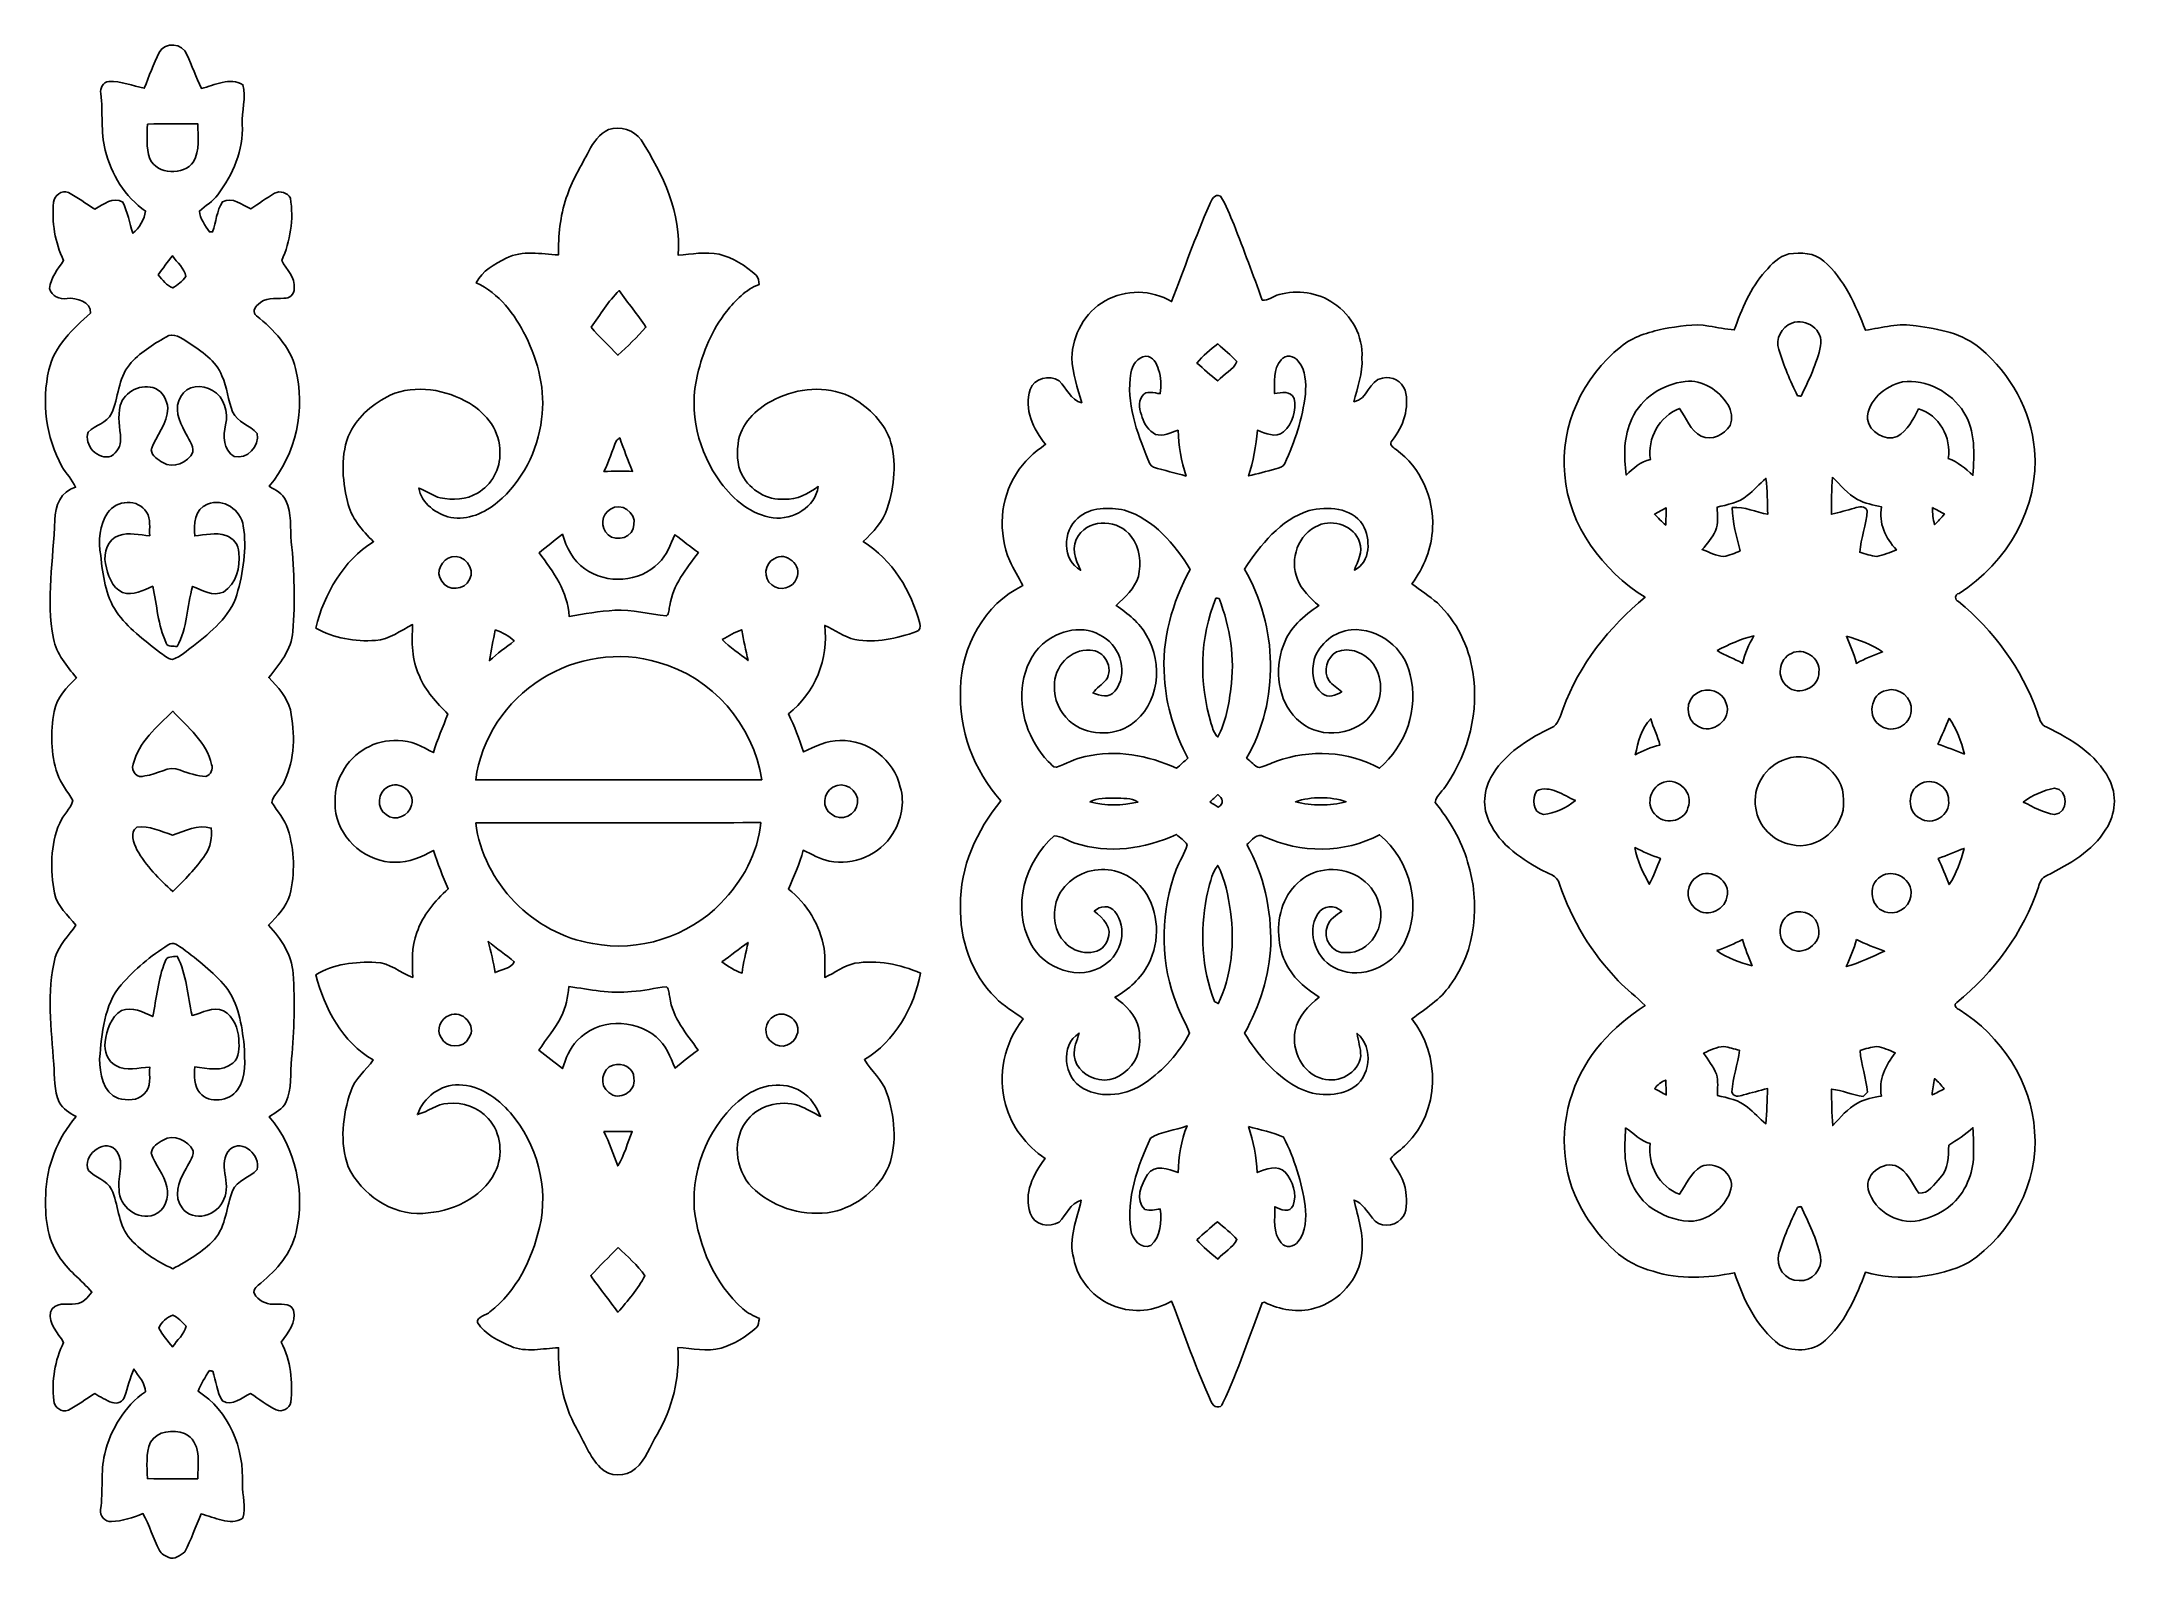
# Model space of a CAD drawing. Header units: centimetres. Extents: x -13.3 to 13.1, y -10.7 to 8.5.
import ezdxf

# ---------------------------------------------------------------- set-up
doc = ezdxf.new("R2010")
doc.units = ezdxf.units.CM
doc.header["$MEASUREMENT"] = 0
doc.layers.add('Camada 1', color=7, linetype='Continuous')

msp = doc.modelspace()

# ---------------------------------------------------------------- linework, layer by layer
at = {"layer": 'Camada 1', "color": 156}
for points, knots in [([(-11.77819, 8.39257), (-11.70234, 8.53157), (-11.48326, 8.51182), (-11.42752, 8.36647), (-11.42752, 8.36647), (-11.36368, 8.2243), (-11.31005, 8.0779), (-11.24373, 7.93679), (-11.24373, 7.93679), (-11.07581, 7.97348), (-10.87755, 8.08601), (-10.71703, 7.98336), (-10.71703, 7.98336), (-10.67117, 7.81861), (-10.73608, 7.64716), (-10.72373, 7.47888), (-10.72373, 7.47888), (-10.70645, 7.15468), (-10.84333, 6.84247), (-11.03524, 6.58777), (-11.03524, 6.58777), (-11.09803, 6.50309), (-11.18975, 6.44877), (-11.26807, 6.38104), (-11.26807, 6.38104), (-11.26736, 6.28332), (-11.19011, 6.19794), (-11.14107, 6.1154), (-11.14107, 6.1154), (-11.13084, 6.11575), (-11.11073, 6.11611), (-11.1005, 6.11645), (-11.1005, 6.11645), (-11.05569, 6.24134), (-11.05146, 6.38386), (-10.97597, 6.49569), (-10.97597, 6.49569), (-10.85249, 6.56907), (-10.72762, 6.45548), (-10.6172, 6.4082), (-10.6172, 6.4082), (-10.51489, 6.47135), (-10.41964, 6.54578), (-10.31521, 6.60576), (-10.31521, 6.60576), (-10.24395, 6.64386), (-10.14906, 6.61634), (-10.11378, 6.54227), (-10.11378, 6.54227), (-10.06862, 6.2745), (-10.11484, 5.99968), (-10.22385, 5.7531), (-10.22385, 5.7531), (-10.16458, 5.63915), (-10.05063, 5.54002), (-10.0651, 5.39962), (-10.0651, 5.39962), (-10.0598, 5.32906), (-10.12613, 5.26413), (-10.19668, 5.27368), (-10.19668, 5.27368), (-10.30922, 5.26944), (-10.43974, 5.28778), (-10.52442, 5.19535), (-10.52442, 5.19535), (-10.56957, 5.16361), (-10.60026, 5.08775), (-10.54452, 5.05001), (-10.54452, 5.05001), (-10.32544, 4.8768), (-10.11766, 4.6616), (-10.04817, 4.38255), (-10.04817, 4.38255), (-9.91623, 3.86856), (-10.04146, 3.29776), (-10.38154, 2.88854), (-10.38154, 2.88854), (-10.30358, 2.83986), (-10.21079, 2.79646), (-10.17023, 2.70791), (-10.17023, 2.70791), (-10.09297, 2.54387), (-10.11872, 2.35866), (-10.1025, 2.18369), (-10.1025, 2.18369), (-10.06263, 1.80586), (-10.0531, 1.42309), (-10.08168, 1.04422), (-10.08168, 1.04422), (-10.10108, 0.81492), (-10.24925, 0.63112), (-10.38895, 0.46002), (-10.38895, 0.46002), (-10.27641, 0.34008), (-10.15153, 0.2159), (-10.11378, 0.04974), (-10.11378, 0.04974), (-10.05204, -0.24906), (-10.05734, -0.57502), (-10.18893, -0.85478), (-10.18893, -0.85478), (-10.22914, -0.95179), (-10.33462, -1.02376), (-10.34838, -1.12606), (-10.34838, -1.12606), (-10.27994, -1.23754), (-10.18645, -1.33597), (-10.14624, -1.46332), (-10.14624, -1.46332), (-10.06086, -1.73248), (-10.05381, -2.02459), (-10.12083, -2.29834), (-10.12083, -2.29834), (-10.16528, -2.45321), (-10.28453, -2.5668), (-10.39106, -2.68111), (-10.39106, -2.68111), (-10.23231, -2.85184), (-10.09508, -3.05647), (-10.07815, -3.29564), (-10.07815, -3.29564), (-10.05699, -3.65478), (-10.06157, -4.01672), (-10.10002, -4.37444), (-10.10002, -4.37444), (-10.11943, -4.55965), (-10.08873, -4.75614), (-10.17093, -4.93006), (-10.17093, -4.93006), (-10.21326, -5.01685), (-10.30464, -5.06024), (-10.38189, -5.11069), (-10.38189, -5.11069), (-10.04358, -5.51074), (-9.92363, -6.07094), (-10.04111, -6.57825), (-10.04111, -6.57825), (-10.10179, -6.84142), (-10.28453, -7.05555), (-10.48949, -7.22241), (-10.48949, -7.22241), (-10.52794, -7.2584), (-10.59321, -7.29473), (-10.57133, -7.35858), (-10.57133, -7.35858), (-10.51983, -7.43549), (-10.43234, -7.49511), (-10.33638, -7.48911), (-10.33638, -7.48911), (-10.24572, -7.49723), (-10.12119, -7.46337), (-10.07251, -7.56673), (-10.07251, -7.56673), (-10.03476, -7.72159), (-10.14377, -7.85459), (-10.22985, -7.97065), (-10.22985, -7.97065), (-10.10955, -8.2049), (-10.07956, -8.47478), (-10.10743, -8.73407), (-10.10743, -8.73407), (-10.12224, -8.81627), (-10.21997, -8.86529), (-10.29617, -8.83038), (-10.29617, -8.83038), (-10.41082, -8.77252), (-10.51242, -8.69385), (-10.61966, -8.62436), (-10.61966, -8.62436), (-10.72902, -8.6755), (-10.85074, -8.79016), (-10.97667, -8.71819), (-10.97667, -8.71819), (-11.049, -8.60495), (-11.05394, -8.4649), (-11.09944, -8.34107), (-11.09944, -8.34107), (-11.10967, -8.33895), (-11.13013, -8.33437), (-11.14036, -8.33191), (-11.14036, -8.33191), (-11.19786, -8.41409), (-11.24373, -8.5037), (-11.28535, -8.59472), (-11.28535, -8.59472), (-10.89554, -8.83849), (-10.69798, -9.32532), (-10.72268, -9.7744), (-10.72268, -9.7744), (-10.72727, -9.91729), (-10.67152, -10.06474), (-10.71809, -10.20409), (-10.71809, -10.20409), (-10.88107, -10.30887), (-11.07863, -10.19281), (-11.24655, -10.15152), (-11.24655, -10.15152), (-11.31711, -10.31134), (-11.37108, -10.47925), (-11.45469, -10.63271), (-11.45469, -10.63271), (-11.51149, -10.67364), (-11.58416, -10.74208), (-11.65824, -10.70397), (-11.65824, -10.70397), (-11.7034, -10.68387), (-11.75278, -10.66024), (-11.77607, -10.61366), (-11.77607, -10.61366), (-11.85791, -10.46339), (-11.89919, -10.29441), (-11.98562, -10.14623), (-11.98562, -10.14623), (-12.11121, -10.20304), (-12.24632, -10.24008), (-12.38391, -10.24854), (-12.38391, -10.24854), (-12.46716, -10.2563), (-12.53842, -10.1741), (-12.5222, -10.09332), (-12.5222, -10.09332), (-12.48656, -9.86013), (-12.52643, -9.6213), (-12.47034, -9.39095), (-12.47034, -9.39095), (-12.39343, -9.08015), (-12.22092, -8.78592), (-11.95458, -8.60107), (-11.95458, -8.60107), (-11.94999, -8.49595), (-12.04488, -8.4021), (-12.09886, -8.3132), (-12.09886, -8.3132), (-12.15072, -8.42573), (-12.17929, -8.54638), (-12.2174, -8.66386), (-12.2174, -8.66386), (-12.2361, -8.72701), (-12.31335, -8.75911), (-12.37368, -8.73794), (-12.37368, -8.73794), (-12.4534, -8.71149), (-12.52502, -8.66598), (-12.59699, -8.62436), (-12.59699, -8.62436), (-12.70881, -8.6928), (-12.81253, -8.775), (-12.93071, -8.83284), (-12.93071, -8.83284), (-13.01891, -8.8713), (-13.10957, -8.80075), (-13.11733, -8.71078), (-13.11733, -8.71078), (-13.14415, -8.46067), (-13.10322, -8.20278), (-12.9921, -7.9763), (-12.9921, -7.9763), (-13.05983, -7.85777), (-13.18577, -7.73711), (-13.15649, -7.59178), (-13.15649, -7.59178), (-13.11451, -7.45067), (-12.94835, -7.50252), (-12.8397, -7.48417), (-12.8397, -7.48417), (-12.74409, -7.48312), (-12.68694, -7.40233), (-12.63297, -7.33602), (-12.63297, -7.33602), (-12.76949, -7.18114), (-12.94165, -7.05731), (-13.05136, -6.87987), (-13.05136, -6.87987), (-13.20482, -6.65232), (-13.23093, -6.36798), (-13.21893, -6.10093), (-13.21893, -6.10093), (-13.21117, -5.73899), (-13.06759, -5.38551), (-12.83441, -5.11033), (-12.83441, -5.11033), (-12.91413, -5.06236), (-13.00479, -5.0165), (-13.04713, -4.92865), (-13.04713, -4.92865), (-13.1198, -4.77872), (-13.1004, -4.60728), (-13.11804, -4.44641), (-13.11804, -4.44641), (-13.14203, -3.99486), (-13.21716, -3.53342), (-13.09758, -3.08892), (-13.09758, -3.08892), (-13.05101, -2.92981), (-12.92577, -2.81586), (-12.83828, -2.68111), (-12.83828, -2.68111), (-12.93636, -2.55269), (-13.07182, -2.44298), (-13.10569, -2.27646), (-13.10569, -2.27646), (-13.16108, -1.98296), (-13.16495, -1.66334), (-13.04148, -1.38606), (-13.04148, -1.38606), (-12.99915, -1.28235), (-12.90143, -1.20614), (-12.87391, -1.09748), (-12.87391, -1.09748), (-12.94024, -0.98602), (-13.02949, -0.88618), (-13.07147, -0.76093), (-13.07147, -0.76093), (-13.16002, -0.50835), (-13.15578, -0.23176), (-13.11275, 0.02928), (-13.11275, 0.02928), (-13.08064, 0.20637), (-12.94941, 0.33655), (-12.8284, 0.45931), (-12.8284, 0.45931), (-12.95258, 0.60642), (-13.08312, 0.76164), (-13.12156, 0.95566), (-13.12156, 0.95566), (-13.21716, 1.4545), (-13.1205, 1.96003), (-13.10393, 2.46167), (-13.10393, 2.46167), (-13.10357, 2.6363), (-13.02314, 2.82645), (-12.8404, 2.87584), (-12.8404, 2.87584), (-12.87992, 2.97532), (-12.96246, 3.04835), (-13.01291, 3.14113), (-13.01291, 3.14113), (-13.21858, 3.50979), (-13.2722, 3.9571), (-13.17837, 4.36667), (-13.17837, 4.36667), (-13.11027, 4.67042), (-12.87215, 4.88597), (-12.65132, 5.08528), (-12.65132, 5.08528), (-12.64073, 5.22851), (-12.83088, 5.28355), (-12.948, 5.2719), (-12.948, 5.2719), (-13.04431, 5.25568), (-13.1445, 5.29554), (-13.16919, 5.39784), (-13.16919, 5.39784), (-13.15649, 5.53544), (-13.06548, 5.64303), (-12.9921, 5.75344), (-12.9921, 5.75344), (-13.10145, 5.98204), (-13.14379, 6.24028), (-13.11839, 6.49181), (-13.11839, 6.49181), (-13.11168, 6.58247), (-13.01573, 6.6502), (-12.9293, 6.61387), (-12.9293, 6.61387), (-12.81147, 6.55601), (-12.70987, 6.471), (-12.59663, 6.40537), (-12.59663, 6.40537), (-12.48903, 6.46041), (-12.36203, 6.57294), (-12.23891, 6.49252), (-12.23891, 6.49252), (-12.17965, 6.36834), (-12.15602, 6.23005), (-12.11333, 6.09952), (-12.11333, 6.09952), (-12.02689, 6.16444), (-11.96763, 6.27661), (-11.95105, 6.37962), (-11.95105, 6.37962), (-12.21563, 6.55849), (-12.38462, 6.84812), (-12.4647, 7.15256), (-12.4647, 7.15256), (-12.52396, 7.38786), (-12.49045, 7.63164), (-12.51937, 7.87047), (-12.51937, 7.87047), (-12.53172, 7.93855), (-12.49257, 8.01828), (-12.41777, 8.02498), (-12.41777, 8.02498), (-12.26361, 8.0331), (-12.11756, 7.96995), (-11.96833, 7.93962), (-11.96833, 7.93962), (-11.90837, 8.09166), (-11.85192, 8.24653), (-11.77819, 8.39257)], [0, 0, 0, 0, 0.00990099, 0.00990099, 0.00990099, 0.00990099, 0.01980198, 0.01980198, 0.01980198, 0.01980198, 0.02970297, 0.02970297, 0.02970297, 0.02970297, 0.03960396, 0.03960396, 0.03960396, 0.03960396, 0.04950495, 0.04950495, 0.04950495, 0.04950495, 0.05940594, 0.05940594, 0.05940594, 0.05940594, 0.06930693, 0.06930693, 0.06930693, 0.06930693, 0.07920792, 0.07920792, 0.07920792, 0.07920792, 0.08910891, 0.08910891, 0.08910891, 0.08910891, 0.0990099, 0.0990099, 0.0990099, 0.0990099, 0.10891089, 0.10891089, 0.10891089, 0.10891089, 0.11881188, 0.11881188, 0.11881188, 0.11881188, 0.12871287, 0.12871287, 0.12871287, 0.12871287, 0.13861386, 0.13861386, 0.13861386, 0.13861386, 0.14851485, 0.14851485, 0.14851485, 0.14851485, 0.15841584, 0.15841584, 0.15841584, 0.15841584, 0.16831683, 0.16831683, 0.16831683, 0.16831683, 0.17821782, 0.17821782, 0.17821782, 0.17821782, 0.18811881, 0.18811881, 0.18811881, 0.18811881, 0.1980198, 0.1980198, 0.1980198, 0.1980198, 0.20792079, 0.20792079, 0.20792079, 0.20792079, 0.21782178, 0.21782178, 0.21782178, 0.21782178, 0.22772277, 0.22772277, 0.22772277, 0.22772277, 0.23762376, 0.23762376, 0.23762376, 0.23762376, 0.24752475, 0.24752475, 0.24752475, 0.24752475, 0.25742574, 0.25742574, 0.25742574, 0.25742574, 0.26732673, 0.26732673, 0.26732673, 0.26732673, 0.27722772, 0.27722772, 0.27722772, 0.27722772, 0.28712871, 0.28712871, 0.28712871, 0.28712871, 0.2970297, 0.2970297, 0.2970297, 0.2970297, 0.30693069, 0.30693069, 0.30693069, 0.30693069, 0.31683168, 0.31683168, 0.31683168, 0.31683168, 0.32673267, 0.32673267, 0.32673267, 0.32673267, 0.33663366, 0.33663366, 0.33663366, 0.33663366, 0.34653465, 0.34653465, 0.34653465, 0.34653465, 0.35643564, 0.35643564, 0.35643564, 0.35643564, 0.36633663, 0.36633663, 0.36633663, 0.36633663, 0.37623762, 0.37623762, 0.37623762, 0.37623762, 0.38613861, 0.38613861, 0.38613861, 0.38613861, 0.3960396, 0.3960396, 0.3960396, 0.3960396, 0.40594059, 0.40594059, 0.40594059, 0.40594059, 0.41584158, 0.41584158, 0.41584158, 0.41584158, 0.42574257, 0.42574257, 0.42574257, 0.42574257, 0.43564356, 0.43564356, 0.43564356, 0.43564356, 0.44554455, 0.44554455, 0.44554455, 0.44554455, 0.45544554, 0.45544554, 0.45544554, 0.45544554, 0.46534653, 0.46534653, 0.46534653, 0.46534653, 0.47524752, 0.47524752, 0.47524752, 0.47524752, 0.48514851, 0.48514851, 0.48514851, 0.48514851, 0.4950495, 0.4950495, 0.4950495, 0.4950495, 0.5049505, 0.5049505, 0.5049505, 0.5049505, 0.51485149, 0.51485149, 0.51485149, 0.51485149, 0.52475248, 0.52475248, 0.52475248, 0.52475248, 0.53465347, 0.53465347, 0.53465347, 0.53465347, 0.54455446, 0.54455446, 0.54455446, 0.54455446, 0.55445545, 0.55445545, 0.55445545, 0.55445545, 0.56435644, 0.56435644, 0.56435644, 0.56435644, 0.57425743, 0.57425743, 0.57425743, 0.57425743, 0.58415842, 0.58415842, 0.58415842, 0.58415842, 0.59405941, 0.59405941, 0.59405941, 0.59405941, 0.6039604, 0.6039604, 0.6039604, 0.6039604, 0.61386139, 0.61386139, 0.61386139, 0.61386139, 0.62376238, 0.62376238, 0.62376238, 0.62376238, 0.63366337, 0.63366337, 0.63366337, 0.63366337, 0.64356436, 0.64356436, 0.64356436, 0.64356436, 0.65346535, 0.65346535, 0.65346535, 0.65346535, 0.66336634, 0.66336634, 0.66336634, 0.66336634, 0.67326733, 0.67326733, 0.67326733, 0.67326733, 0.68316832, 0.68316832, 0.68316832, 0.68316832, 0.69306931, 0.69306931, 0.69306931, 0.69306931, 0.7029703, 0.7029703, 0.7029703, 0.7029703, 0.71287129, 0.71287129, 0.71287129, 0.71287129, 0.72277228, 0.72277228, 0.72277228, 0.72277228, 0.73267327, 0.73267327, 0.73267327, 0.73267327, 0.74257426, 0.74257426, 0.74257426, 0.74257426, 0.75247525, 0.75247525, 0.75247525, 0.75247525, 0.76237624, 0.76237624, 0.76237624, 0.76237624, 0.77227723, 0.77227723, 0.77227723, 0.77227723, 0.78217822, 0.78217822, 0.78217822, 0.78217822, 0.79207921, 0.79207921, 0.79207921, 0.79207921, 0.8019802, 0.8019802, 0.8019802, 0.8019802, 0.81188119, 0.81188119, 0.81188119, 0.81188119, 0.82178218, 0.82178218, 0.82178218, 0.82178218, 0.83168317, 0.83168317, 0.83168317, 0.83168317, 0.84158416, 0.84158416, 0.84158416, 0.84158416, 0.85148515, 0.85148515, 0.85148515, 0.85148515, 0.86138614, 0.86138614, 0.86138614, 0.86138614, 0.87128713, 0.87128713, 0.87128713, 0.87128713, 0.88118812, 0.88118812, 0.88118812, 0.88118812, 0.89108911, 0.89108911, 0.89108911, 0.89108911, 0.9009901, 0.9009901, 0.9009901, 0.9009901, 0.91089109, 0.91089109, 0.91089109, 0.91089109, 0.92079208, 0.92079208, 0.92079208, 0.92079208, 0.93069307, 0.93069307, 0.93069307, 0.93069307, 0.94059406, 0.94059406, 0.94059406, 0.94059406, 0.95049505, 0.95049505, 0.95049505, 0.95049505, 0.96039604, 0.96039604, 0.96039604, 0.96039604, 0.97029703, 0.97029703, 0.97029703, 0.97029703, 0.98019802, 0.98019802, 0.98019802, 0.98019802, 1, 1, 1, 1]), ([(-11.92882, 7.48488), (-11.92882, 7.48488), (-11.92882, 7.48488), (-11.92882, 7.48488), (-11.92882, 7.48488), (-11.92988, 7.33777), (-11.94964, 7.18431), (-11.89813, 7.0432), (-11.89813, 7.0432), (-11.80324, 6.83823), (-11.47091, 6.828), (-11.34392, 7.00546), (-11.34392, 7.00546), (-11.25854, 7.1501), (-11.29065, 7.32649), (-11.28641, 7.48629), (-11.28641, 7.48629), (-11.50055, 7.48841), (-11.71469, 7.49053), (-11.92882, 7.48488)], [0, 0, 0, 0, 0.16666667, 0.16666667, 0.16666667, 0.16666667, 0.33333333, 0.33333333, 0.33333333, 0.33333333, 0.5, 0.5, 0.5, 0.5, 0.66666667, 0.66666667, 0.66666667, 0.66666667, 1, 1, 1, 1]), ([(-6.07625, 7.41362), (-5.92771, 7.46548), (-5.7538, 7.41432), (-5.6642, 7.28274), (-5.6642, 7.28274), (-5.38444, 6.84883), (-5.14914, 6.35141), (-5.19394, 5.82083), (-5.19394, 5.82083), (-5.02072, 5.83494), (-4.8447, 5.86458), (-4.67184, 5.83423), (-4.67184, 5.83423), (-4.49686, 5.7866), (-4.33563, 5.68995), (-4.20441, 5.56612), (-4.20441, 5.56612), (-4.16984, 5.53754), (-4.17335, 5.48852), (-4.16348, 5.449), (-4.16348, 5.449), (-4.33846, 5.38692), (-4.46405, 5.24544), (-4.57904, 5.10716), (-4.57904, 5.10716), (-4.76179, 4.87327), (-4.87927, 4.59351), (-4.94629, 4.306), (-4.94629, 4.306), (-5.06589, 3.8354), (-4.93747, 3.31998), (-4.65137, 2.9337), (-4.65137, 2.9337), (-4.4898, 2.71744), (-4.26225, 2.5273), (-3.9878, 2.48813), (-3.9878, 2.48813), (-3.73979, 2.45638), (-3.45015, 2.62361), (-3.41524, 2.88395), (-3.41524, 2.88395), (-3.544, 2.79964), (-3.68299, 2.70932), (-3.84493, 2.72555), (-3.84493, 2.72555), (-4.06435, 2.70791), (-4.27813, 2.8388), (-4.37973, 3.03035), (-4.37973, 3.03035), (-4.45523, 3.16618), (-4.4457, 3.32951), (-4.42665, 3.47839), (-4.42665, 3.47839), (-4.37056, 3.71615), (-4.17371, 3.89113), (-3.96134, 3.9945), (-3.96134, 3.9945), (-3.67242, 4.13419), (-3.31857, 4.17052), (-3.0226, 4.03119), (-3.0226, 4.03119), (-2.8007, 3.91337), (-2.59961, 3.73097), (-2.50789, 3.49215), (-2.50789, 3.49215), (-2.41511, 3.20462), (-2.44827, 2.89031), (-2.53965, 2.60667), (-2.53965, 2.60667), (-2.59396, 2.43733), (-2.71955, 2.30681), (-2.84373, 2.18546), (-2.84373, 2.18546), (-2.47368, 1.95509), (-2.23237, 1.56245), (-2.12689, 1.14582), (-2.12689, 1.14582), (-2.11172, 1.10771), (-2.12514, 1.05587), (-2.16887, 1.04457), (-2.16887, 1.04457), (-2.41757, 0.95744), (-2.68534, 0.89641), (-2.94886, 0.94297), (-2.94886, 0.94297), (-3.08926, 0.97401), (-3.20357, 1.0668), (-3.33269, 1.1236), (-3.33269, 1.1236), (-3.27837, 0.69919), (-3.45792, 0.26492), (-3.7927, -0.00034), (-3.7927, -0.00034), (-3.71756, -0.15592), (-3.65653, -0.3182), (-3.60045, -0.48224), (-3.60045, -0.48224), (-3.45475, -0.41521), (-3.30588, -0.33479), (-3.14042, -0.33867), (-3.14042, -0.33867), (-2.78835, -0.32103), (-2.44863, -0.58525), (-2.37348, -0.92886), (-2.37348, -0.92886), (-2.31315, -1.12747), (-2.3622, -1.34549), (-2.46873, -1.5194), (-2.46873, -1.5194), (-2.63136, -1.78681), (-2.96862, -1.93357), (-3.27483, -1.86796), (-3.27483, -1.86796), (-3.39372, -1.84467), (-3.49673, -1.77799), (-3.60644, -1.73107), (-3.60644, -1.73107), (-3.6509, -1.90183), (-3.72109, -2.06375), (-3.79448, -2.22355), (-3.79448, -2.22355), (-3.55564, -2.40736), (-3.3916, -2.68181), (-3.3394, -2.97814), (-3.3394, -2.97814), (-3.32493, -3.0995), (-3.33516, -3.22155), (-3.33233, -3.34362), (-3.33233, -3.34362), (-3.20286, -3.28824), (-3.08926, -3.19439), (-2.94957, -3.16442), (-2.94957, -3.16442), (-2.667, -3.11891), (-2.37737, -3.17782), (-2.11666, -3.28965), (-2.11666, -3.28965), (-2.1985, -3.72568), (-2.44193, -4.15466), (-2.82963, -4.38714), (-2.82963, -4.38714), (-2.74567, -4.53248), (-2.60068, -4.63832), (-2.5474, -4.80342), (-2.5474, -4.80342), (-2.4451, -5.10046), (-2.41017, -5.43701), (-2.51812, -5.73792), (-2.51812, -5.73792), (-2.64724, -6.02896), (-2.92488, -6.25016), (-3.23461, -6.32001), (-3.23461, -6.32001), (-3.57857, -6.38033), (-3.9504, -6.27909), (-4.21252, -6.04731), (-4.21252, -6.04731), (-4.45735, -5.8427), (-4.51943, -5.44936), (-4.33916, -5.18512), (-4.33916, -5.18512), (-4.19452, -4.97134), (-3.90348, -4.89091), (-3.66253, -4.96992), (-3.66253, -4.96992), (-3.56622, -5.00661), (-3.47873, -5.06306), (-3.38596, -5.10786), (-3.38596, -5.10786), (-3.43817, -4.98439), (-3.51048, -4.86127), (-3.63007, -4.79248), (-3.63007, -4.79248), (-3.85127, -4.64996), (-4.15008, -4.70429), (-4.35292, -4.85493), (-4.35292, -4.85493), (-4.78825, -5.18195), (-5.02143, -5.74111), (-4.98827, -6.27979), (-4.98827, -6.27979), (-4.93182, -6.75286), (-4.73499, -7.22736), (-4.37232, -7.54732), (-4.37232, -7.54732), (-4.3127, -7.60411), (-4.23579, -7.63658), (-4.16172, -7.67045), (-4.16172, -7.67045), (-4.17264, -7.70995), (-4.16736, -7.76076), (-4.20404, -7.78827), (-4.20404, -7.78827), (-4.33175, -7.90434), (-4.48274, -7.99782), (-4.64855, -8.04721), (-4.64855, -8.04721), (-4.82847, -8.09659), (-5.01438, -8.04827), (-5.1964, -8.0405), (-5.1964, -8.0405), (-5.16995, -8.42398), (-5.26591, -8.81308), (-5.45994, -9.14435), (-5.45994, -9.14435), (-5.54637, -9.29075), (-5.60458, -9.4615), (-5.7351, -9.5765), (-5.7351, -9.5765), (-5.85611, -9.68587), (-6.06424, -9.68409), (-6.17784, -9.56486), (-6.17784, -9.56486), (-6.32107, -9.42586), (-6.38493, -9.23149), (-6.48441, -9.06322), (-6.48441, -9.06322), (-6.65514, -8.75312), (-6.72429, -8.3947), (-6.71018, -8.04262), (-6.71018, -8.04262), (-6.91198, -8.05039), (-7.12364, -8.10753), (-7.31731, -8.02428), (-7.31731, -8.02428), (-7.47713, -7.9583), (-7.6401, -7.86835), (-7.74135, -7.72407), (-7.74135, -7.72407), (-7.74522, -7.64611), (-7.62916, -7.63447), (-7.58084, -7.58718), (-7.58084, -7.58718), (-7.24534, -7.32683), (-7.04778, -6.92467), (-6.95325, -6.51827), (-6.95325, -6.51827), (-6.82978, -6.01062), (-6.98534, -5.45711), (-7.32119, -5.0627), (-7.32119, -5.0627), (-7.48558, -4.87398), (-7.71348, -4.71028), (-7.97277, -4.70712), (-7.97277, -4.70712), (-8.20737, -4.69793), (-8.4261, -4.8655), (-8.50159, -5.08353), (-8.50159, -5.08353), (-8.36788, -5.04859), (-8.25676, -4.94665), (-8.11388, -4.94454), (-8.11388, -4.94454), (-7.9262, -4.92371), (-7.72936, -4.9918), (-7.60236, -5.13291), (-7.60236, -5.13291), (-7.43761, -5.31636), (-7.40974, -5.60175), (-7.51733, -5.82048), (-7.51733, -5.82048), (-7.68879, -6.1528), (-8.07367, -6.32107), (-8.43315, -6.3373), (-8.43315, -6.3373), (-8.83108, -6.36128), (-9.21314, -6.09952), (-9.3786, -5.74569), (-9.3786, -5.74569), (-9.49042, -5.43913), (-9.45268, -5.09305), (-9.3479, -4.79), (-9.3479, -4.79), (-9.29498, -4.62879), (-9.15634, -4.52472), (-9.06215, -4.39067), (-9.06215, -4.39067), (-9.4562, -4.1656), (-9.67951, -3.73698), (-9.7924, -3.31187), (-9.7924, -3.31187), (-9.56909, -3.17217), (-9.28899, -3.14113), (-9.0297, -3.15419), (-9.0297, -3.15419), (-8.85331, -3.15524), (-8.71995, -3.28612), (-8.56156, -3.34291), (-8.56156, -3.34291), (-8.56615, -3.15312), (-8.58167, -2.95521), (-8.509, -2.77495), (-8.509, -2.77495), (-8.43492, -2.55447), (-8.28181, -2.37313), (-8.10965, -2.22144), (-8.10965, -2.22144), (-8.1788, -2.06092), (-8.24688, -1.89971), (-8.29874, -1.73284), (-8.29874, -1.73284), (-8.44938, -1.81151), (-8.60883, -1.8923), (-8.78416, -1.88241), (-8.78416, -1.88241), (-9.14047, -1.8877), (-9.46819, -1.60867), (-9.53805, -1.26293), (-9.53805, -1.26293), (-9.55921, -1.08444), (-9.55075, -0.89429), (-9.45409, -0.7373), (-9.45409, -0.7373), (-9.31826, -0.48612), (-9.03464, -0.32032), (-8.74747, -0.3383), (-8.74747, -0.3383), (-8.58449, -0.33301), (-8.43844, -0.41556), (-8.29945, -0.49106), (-8.29945, -0.49106), (-8.25146, -0.32349), (-8.17597, -0.16615), (-8.11671, -0.00282), (-8.11671, -0.00282), (-8.25287, 0.14569), (-8.40387, 0.28857), (-8.47725, 0.4819), (-8.47725, 0.4819), (-8.57919, 0.68367), (-8.57214, 0.91334), (-8.56226, 1.13276), (-8.56226, 1.13276), (-8.71573, 1.05938), (-8.85648, 0.94156), (-9.03287, 0.93239), (-9.03287, 0.93239), (-9.29251, 0.91405), (-9.56556, 0.96097), (-9.79276, 1.08937), (-9.79276, 1.08937), (-9.68304, 1.524), (-9.44668, 1.94274), (-9.05862, 2.18475), (-9.05862, 2.18475), (-9.20573, 2.32657), (-9.34578, 2.49061), (-9.39094, 2.69558), (-9.39094, 2.69558), (-9.4562, 2.98202), (-9.48302, 3.29812), (-9.35707, 3.57258), (-9.35707, 3.57258), (-9.24806, 3.78178), (-9.05827, 3.94263), (-8.84802, 4.04495), (-8.84802, 4.04495), (-8.5224, 4.18394), (-8.13893, 4.11797), (-7.84119, 3.94088), (-7.84119, 3.94088), (-7.62423, 3.81141), (-7.44607, 3.57893), (-7.45455, 3.31611), (-7.45455, 3.31611), (-7.44748, 3.10973), (-7.5586, 2.90335), (-7.73994, 2.80282), (-7.73994, 2.80282), (-7.87964, 2.71392), (-8.05391, 2.71463), (-8.21196, 2.73967), (-8.21196, 2.73967), (-8.30826, 2.76859), (-8.39257, 2.82751), (-8.48571, 2.8649), (-8.48571, 2.8649), (-8.44761, 2.66912), (-8.26417, 2.53646), (-8.07931, 2.49307), (-8.07931, 2.49307), (-7.86341, 2.45533), (-7.64611, 2.54776), (-7.48347, 2.68569), (-7.48347, 2.68569), (-7.17232, 2.94781), (-6.97406, 3.3355), (-6.92608, 3.73839), (-6.92608, 3.73839), (-6.8721, 4.09997), (-6.96877, 4.46722), (-7.12681, 4.79142), (-7.12681, 4.79142), (-7.26687, 5.06906), (-7.46407, 5.33788), (-7.75582, 5.4684), (-7.75582, 5.4684), (-7.68068, 5.62151), (-7.52228, 5.70934), (-7.37588, 5.78272), (-7.37588, 5.78272), (-7.16845, 5.88715), (-6.93242, 5.83671), (-6.71159, 5.82329), (-6.71159, 5.82329), (-6.71159, 6.06743), (-6.69395, 6.31577), (-6.61212, 6.54755), (-6.61212, 6.54755), (-6.54649, 6.75886), (-6.42654, 6.94655), (-6.32636, 7.14233), (-6.32636, 7.14233), (-6.26745, 7.25099), (-6.19266, 7.3607), (-6.07625, 7.41362)], [0, 0, 0, 0, 0.00952381, 0.00952381, 0.00952381, 0.00952381, 0.01904762, 0.01904762, 0.01904762, 0.01904762, 0.02857143, 0.02857143, 0.02857143, 0.02857143, 0.03809524, 0.03809524, 0.03809524, 0.03809524, 0.04761905, 0.04761905, 0.04761905, 0.04761905, 0.05714286, 0.05714286, 0.05714286, 0.05714286, 0.06666667, 0.06666667, 0.06666667, 0.06666667, 0.07619048, 0.07619048, 0.07619048, 0.07619048, 0.08571429, 0.08571429, 0.08571429, 0.08571429, 0.0952381, 0.0952381, 0.0952381, 0.0952381, 0.1047619, 0.1047619, 0.1047619, 0.1047619, 0.11428571, 0.11428571, 0.11428571, 0.11428571, 0.12380952, 0.12380952, 0.12380952, 0.12380952, 0.13333333, 0.13333333, 0.13333333, 0.13333333, 0.14285714, 0.14285714, 0.14285714, 0.14285714, 0.15238095, 0.15238095, 0.15238095, 0.15238095, 0.16190476, 0.16190476, 0.16190476, 0.16190476, 0.17142857, 0.17142857, 0.17142857, 0.17142857, 0.18095238, 0.18095238, 0.18095238, 0.18095238, 0.19047619, 0.19047619, 0.19047619, 0.19047619, 0.2, 0.2, 0.2, 0.2, 0.20952381, 0.20952381, 0.20952381, 0.20952381, 0.21904762, 0.21904762, 0.21904762, 0.21904762, 0.22857143, 0.22857143, 0.22857143, 0.22857143, 0.23809524, 0.23809524, 0.23809524, 0.23809524, 0.24761905, 0.24761905, 0.24761905, 0.24761905, 0.25714286, 0.25714286, 0.25714286, 0.25714286, 0.26666667, 0.26666667, 0.26666667, 0.26666667, 0.27619048, 0.27619048, 0.27619048, 0.27619048, 0.28571429, 0.28571429, 0.28571429, 0.28571429, 0.2952381, 0.2952381, 0.2952381, 0.2952381, 0.3047619, 0.3047619, 0.3047619, 0.3047619, 0.31428571, 0.31428571, 0.31428571, 0.31428571, 0.32380952, 0.32380952, 0.32380952, 0.32380952, 0.33333333, 0.33333333, 0.33333333, 0.33333333, 0.34285714, 0.34285714, 0.34285714, 0.34285714, 0.35238095, 0.35238095, 0.35238095, 0.35238095, 0.36190476, 0.36190476, 0.36190476, 0.36190476, 0.37142857, 0.37142857, 0.37142857, 0.37142857, 0.38095238, 0.38095238, 0.38095238, 0.38095238, 0.39047619, 0.39047619, 0.39047619, 0.39047619, 0.4, 0.4, 0.4, 0.4, 0.40952381, 0.40952381, 0.40952381, 0.40952381, 0.41904762, 0.41904762, 0.41904762, 0.41904762, 0.42857143, 0.42857143, 0.42857143, 0.42857143, 0.43809524, 0.43809524, 0.43809524, 0.43809524, 0.44761905, 0.44761905, 0.44761905, 0.44761905, 0.45714286, 0.45714286, 0.45714286, 0.45714286, 0.46666667, 0.46666667, 0.46666667, 0.46666667, 0.47619048, 0.47619048, 0.47619048, 0.47619048, 0.48571429, 0.48571429, 0.48571429, 0.48571429, 0.4952381, 0.4952381, 0.4952381, 0.4952381, 0.5047619, 0.5047619, 0.5047619, 0.5047619, 0.51428571, 0.51428571, 0.51428571, 0.51428571, 0.52380952, 0.52380952, 0.52380952, 0.52380952, 0.53333333, 0.53333333, 0.53333333, 0.53333333, 0.54285714, 0.54285714, 0.54285714, 0.54285714, 0.55238095, 0.55238095, 0.55238095, 0.55238095, 0.56190476, 0.56190476, 0.56190476, 0.56190476, 0.57142857, 0.57142857, 0.57142857, 0.57142857, 0.58095238, 0.58095238, 0.58095238, 0.58095238, 0.59047619, 0.59047619, 0.59047619, 0.59047619, 0.6, 0.6, 0.6, 0.6, 0.60952381, 0.60952381, 0.60952381, 0.60952381, 0.61904762, 0.61904762, 0.61904762, 0.61904762, 0.62857143, 0.62857143, 0.62857143, 0.62857143, 0.63809524, 0.63809524, 0.63809524, 0.63809524, 0.64761905, 0.64761905, 0.64761905, 0.64761905, 0.65714286, 0.65714286, 0.65714286, 0.65714286, 0.66666667, 0.66666667, 0.66666667, 0.66666667, 0.67619048, 0.67619048, 0.67619048, 0.67619048, 0.68571429, 0.68571429, 0.68571429, 0.68571429, 0.6952381, 0.6952381, 0.6952381, 0.6952381, 0.7047619, 0.7047619, 0.7047619, 0.7047619, 0.71428571, 0.71428571, 0.71428571, 0.71428571, 0.72380952, 0.72380952, 0.72380952, 0.72380952, 0.73333333, 0.73333333, 0.73333333, 0.73333333, 0.74285714, 0.74285714, 0.74285714, 0.74285714, 0.75238095, 0.75238095, 0.75238095, 0.75238095, 0.76190476, 0.76190476, 0.76190476, 0.76190476, 0.77142857, 0.77142857, 0.77142857, 0.77142857, 0.78095238, 0.78095238, 0.78095238, 0.78095238, 0.79047619, 0.79047619, 0.79047619, 0.79047619, 0.8, 0.8, 0.8, 0.8, 0.80952381, 0.80952381, 0.80952381, 0.80952381, 0.81904762, 0.81904762, 0.81904762, 0.81904762, 0.82857143, 0.82857143, 0.82857143, 0.82857143, 0.83809524, 0.83809524, 0.83809524, 0.83809524, 0.84761905, 0.84761905, 0.84761905, 0.84761905, 0.85714286, 0.85714286, 0.85714286, 0.85714286, 0.86666667, 0.86666667, 0.86666667, 0.86666667, 0.87619048, 0.87619048, 0.87619048, 0.87619048, 0.88571429, 0.88571429, 0.88571429, 0.88571429, 0.8952381, 0.8952381, 0.8952381, 0.8952381, 0.9047619, 0.9047619, 0.9047619, 0.9047619, 0.91428571, 0.91428571, 0.91428571, 0.91428571, 0.92380952, 0.92380952, 0.92380952, 0.92380952, 0.93333333, 0.93333333, 0.93333333, 0.93333333, 0.94285714, 0.94285714, 0.94285714, 0.94285714, 0.95238095, 0.95238095, 0.95238095, 0.95238095, 0.96190476, 0.96190476, 0.96190476, 0.96190476, 0.97142857, 0.97142857, 0.97142857, 0.97142857, 0.98095238, 0.98095238, 0.98095238, 0.98095238, 1, 1, 1, 1]), ([(1.54975, 6.46041), (1.57868, 6.51544), (1.60867, 6.60858), (1.68875, 6.57119), (1.68875, 6.57119), (1.76776, 6.46041), (1.80693, 6.32812), (1.8616, 6.20465), (1.8616, 6.20465), (1.98508, 5.88822), (2.10397, 5.57001), (2.22074, 5.2511), (2.22074, 5.2511), (2.29481, 5.2384), (2.35973, 5.30577), (2.4324, 5.32058), (2.4324, 5.32058), (2.66417, 5.38302), (2.92734, 5.35023), (3.12632, 5.20946), (3.12632, 5.20946), (3.35597, 5.06129), (3.50097, 4.79), (3.48543, 4.51555), (3.48543, 4.51555), (3.49708, 4.32364), (3.42723, 4.14301), (3.38278, 3.95993), (3.38278, 3.95993), (3.56022, 3.9885), (3.57187, 4.23262), (3.7465, 4.2612), (3.7465, 4.2612), (3.86537, 4.28837), (3.9945, 4.22344), (4.0326, 4.10562), (4.0326, 4.10562), (4.09187, 3.88126), (4.00897, 3.64771), (3.86961, 3.47062), (3.86961, 3.47062), (3.81776, 3.42229), (3.88196, 3.38208), (3.919, 3.3535), (3.919, 3.3535), (4.22839, 3.13019), (4.4016, 2.74109), (4.38114, 2.36255), (4.38114, 2.36255), (4.37161, 2.10538), (4.27355, 1.85596), (4.11868, 1.65169), (4.11868, 1.65169), (4.22275, 1.56562), (4.34128, 1.49859), (4.44183, 1.40794), (4.44183, 1.40794), (4.68629, 1.17756), (4.84328, 0.86113), (4.8902, 0.52951), (4.8902, 0.52951), (4.97346, 0.03668), (4.8408, -0.48294), (4.56282, -0.89429), (4.56282, -0.89429), (4.51838, -0.97189), (4.42629, -1.03399), (4.41571, -1.12394), (4.41571, -1.12394), (4.59246, -1.35078), (4.74768, -1.59948), (4.82635, -1.87924), (4.82635, -1.87924), (4.98897, -2.39535), (4.9343, -3.00073), (4.6055, -3.4417), (4.6055, -3.4417), (4.48062, -3.62408), (4.29119, -3.74085), (4.11797, -3.87139), (4.11797, -3.87139), (4.48802, -4.32328), (4.46899, -5.04684), (4.05024, -5.46135), (4.05024, -5.46135), (3.9878, -5.52874), (3.8996, -5.57142), (3.84668, -5.6469), (3.84668, -5.6469), (3.92182, -5.78238), (4.03224, -5.90761), (4.04318, -6.06989), (4.04318, -6.06989), (4.04988, -6.18418), (4.07105, -6.32388), (3.97862, -6.41173), (3.97862, -6.41173), (3.88937, -6.51474), (3.69851, -6.51651), (3.61914, -6.40009), (3.61914, -6.40009), (3.55177, -6.31296), (3.49496, -6.20888), (3.38525, -6.16937), (3.38525, -6.16937), (3.43429, -6.39056), (3.5126, -6.61034), (3.48226, -6.84106), (3.48226, -6.84106), (3.45687, -7.17125), (3.19617, -7.45559), (2.88183, -7.54238), (2.88183, -7.54238), (2.66946, -7.60024), (2.44439, -7.5625), (2.24966, -7.46619), (2.24966, -7.46619), (2.24966, -7.46619), (2.22003, -7.47253), (2.22003, -7.47253), (2.22003, -7.47253), (2.05668, -7.89727), (1.91523, -8.33154), (1.7212, -8.7436), (1.7212, -8.7436), (1.69298, -8.82755), (1.59385, -8.80039), (1.57302, -8.72701), (1.57302, -8.72701), (1.37795, -8.31356), (1.23754, -7.87646), (1.0689, -7.45208), (1.0689, -7.45208), (0.85372, -7.57695), (0.5849, -7.60764), (0.35136, -7.5184), (0.35136, -7.5184), (0.08643, -7.42597), (-0.11994, -7.18572), (-0.17285, -6.9102), (-0.17285, -6.9102), (-0.2427, -6.66043), (-0.13441, -6.41208), (-0.07725, -6.17185), (-0.07725, -6.17185), (-0.21802, -6.20783), (-0.26492, -6.35458), (-0.35772, -6.44806), (-0.35772, -6.44806), (-0.47978, -6.52885), (-0.67663, -6.48158), (-0.72565, -6.33589), (-0.72565, -6.33589), (-0.80892, -6.08999), (-0.68721, -5.83318), (-0.53586, -5.64127), (-0.53586, -5.64127), (-0.7747, -5.47722), (-0.96519, -5.23769), (-1.03857, -4.95477), (-1.03857, -4.95477), (-1.14194, -4.58364), (-1.05445, -4.17125), (-0.8135, -3.87139), (-0.8135, -3.87139), (-0.9285, -3.77718), (-1.06291, -3.70804), (-1.16628, -3.60009), (-1.16628, -3.60009), (-1.47319, -3.29812), (-1.62277, -2.85962), (-1.61042, -2.43346), (-1.61042, -2.43346), (-1.61854, -1.9431), (-1.40194, -1.47672), (-1.09819, -1.10172), (-1.09819, -1.10172), (-1.44003, -0.71649), (-1.64007, -0.19755), (-1.6083, 0.31996), (-1.6083, 0.31996), (-1.60126, 0.85302), (-1.30703, 1.39135), (-0.81915, 1.62842), (-0.81915, 1.62842), (-0.86888, 1.73637), (-0.94051, 1.83303), (-0.98565, 1.9431), (-0.98565, 1.9431), (-1.13488, 2.29729), (-1.1109, 2.7252), (-0.89958, 3.04977), (-0.89958, 3.04977), (-0.80963, 3.20216), (-0.67274, 3.31857), (-0.53057, 3.42053), (-0.53057, 3.42053), (-0.68403, 3.61068), (-0.80963, 3.8682), (-0.72602, 4.11444), (-0.72602, 4.11444), (-0.6798, 4.26295), (-0.48012, 4.30705), (-0.35877, 4.22521), (-0.35877, 4.22521), (-0.2607, 4.13525), (-0.21483, 3.97932), (-0.07055, 3.94794), (-0.07055, 3.94794), (-0.12452, 4.13385), (-0.18803, 4.32045), (-0.19614, 4.5159), (-0.19614, 4.5159), (-0.18803, 4.8073), (-0.03386, 5.09869), (0.22577, 5.2405), (0.22577, 5.2405), (0.4826, 5.38973), (0.81562, 5.38444), (1.06961, 5.23134), (1.06961, 5.23134), (1.22731, 5.64198), (1.37266, 6.05754), (1.54975, 6.46041)], [0, 0, 0, 0, 0.01754386, 0.01754386, 0.01754386, 0.01754386, 0.03508772, 0.03508772, 0.03508772, 0.03508772, 0.05263158, 0.05263158, 0.05263158, 0.05263158, 0.07017544, 0.07017544, 0.07017544, 0.07017544, 0.0877193, 0.0877193, 0.0877193, 0.0877193, 0.10526316, 0.10526316, 0.10526316, 0.10526316, 0.12280702, 0.12280702, 0.12280702, 0.12280702, 0.14035088, 0.14035088, 0.14035088, 0.14035088, 0.15789474, 0.15789474, 0.15789474, 0.15789474, 0.1754386, 0.1754386, 0.1754386, 0.1754386, 0.19298246, 0.19298246, 0.19298246, 0.19298246, 0.21052632, 0.21052632, 0.21052632, 0.21052632, 0.22807018, 0.22807018, 0.22807018, 0.22807018, 0.24561404, 0.24561404, 0.24561404, 0.24561404, 0.26315789, 0.26315789, 0.26315789, 0.26315789, 0.28070175, 0.28070175, 0.28070175, 0.28070175, 0.29824561, 0.29824561, 0.29824561, 0.29824561, 0.31578947, 0.31578947, 0.31578947, 0.31578947, 0.33333333, 0.33333333, 0.33333333, 0.33333333, 0.35087719, 0.35087719, 0.35087719, 0.35087719, 0.36842105, 0.36842105, 0.36842105, 0.36842105, 0.38596491, 0.38596491, 0.38596491, 0.38596491, 0.40350877, 0.40350877, 0.40350877, 0.40350877, 0.42105263, 0.42105263, 0.42105263, 0.42105263, 0.43859649, 0.43859649, 0.43859649, 0.43859649, 0.45614035, 0.45614035, 0.45614035, 0.45614035, 0.47368421, 0.47368421, 0.47368421, 0.47368421, 0.49122807, 0.49122807, 0.49122807, 0.49122807, 0.50877193, 0.50877193, 0.50877193, 0.50877193, 0.52631579, 0.52631579, 0.52631579, 0.52631579, 0.54385965, 0.54385965, 0.54385965, 0.54385965, 0.56140351, 0.56140351, 0.56140351, 0.56140351, 0.57894737, 0.57894737, 0.57894737, 0.57894737, 0.59649123, 0.59649123, 0.59649123, 0.59649123, 0.61403509, 0.61403509, 0.61403509, 0.61403509, 0.63157895, 0.63157895, 0.63157895, 0.63157895, 0.64912281, 0.64912281, 0.64912281, 0.64912281, 0.66666667, 0.66666667, 0.66666667, 0.66666667, 0.68421053, 0.68421053, 0.68421053, 0.68421053, 0.70175439, 0.70175439, 0.70175439, 0.70175439, 0.71929825, 0.71929825, 0.71929825, 0.71929825, 0.73684211, 0.73684211, 0.73684211, 0.73684211, 0.75438596, 0.75438596, 0.75438596, 0.75438596, 0.77192982, 0.77192982, 0.77192982, 0.77192982, 0.78947368, 0.78947368, 0.78947368, 0.78947368, 0.80701754, 0.80701754, 0.80701754, 0.80701754, 0.8245614, 0.8245614, 0.8245614, 0.8245614, 0.84210526, 0.84210526, 0.84210526, 0.84210526, 0.85964912, 0.85964912, 0.85964912, 0.85964912, 0.87719298, 0.87719298, 0.87719298, 0.87719298, 0.89473684, 0.89473684, 0.89473684, 0.89473684, 0.9122807, 0.9122807, 0.9122807, 0.9122807, 0.92982456, 0.92982456, 0.92982456, 0.92982456, 0.94736842, 0.94736842, 0.94736842, 0.94736842, 0.96491228, 0.96491228, 0.96491228, 0.96491228, 1, 1, 1, 1]), ([(-11.7923, 5.5693), (-11.7923, 5.5693), (-11.7923, 5.5693), (-11.7923, 5.5693), (-11.7923, 5.5693), (-11.73832, 5.5065), (-11.68505, 5.43736), (-11.60638, 5.40456), (-11.60638, 5.40456), (-11.54359, 5.443), (-11.48644, 5.49168), (-11.43917, 5.54848), (-11.43917, 5.54848), (-11.45539, 5.65326), (-11.55417, 5.72698), (-11.61027, 5.81377), (-11.61027, 5.81377), (-11.67482, 5.7351), (-11.73268, 5.6515), (-11.7923, 5.5693)], [0, 0, 0, 0, 0.16666667, 0.16666667, 0.16666667, 0.16666667, 0.33333333, 0.33333333, 0.33333333, 0.33333333, 0.5, 0.5, 0.5, 0.5, 0.66666667, 0.66666667, 0.66666667, 0.66666667, 1, 1, 1, 1]), ([(8.90447, 5.83564), (9.0544, 5.85964), (9.22479, 5.85152), (9.34473, 5.7464), (9.34473, 5.7464), (9.60861, 5.51673), (9.75042, 5.18688), (9.87531, 4.86798), (9.87531, 4.86798), (10.08803, 4.89902), (10.30252, 4.96427), (10.51877, 4.92371), (10.51877, 4.92371), (10.80523, 4.8835), (11.11284, 4.83129), (11.33722, 4.63373), (11.33722, 4.63373), (11.71539, 4.31446), (11.97645, 3.84951), (12.02019, 3.3535), (12.02019, 3.3535), (12.08722, 2.62502), (11.67236, 1.91099), (11.06275, 1.52964), (11.06275, 1.52964), (11.00842, 1.51411), (11.00313, 1.44709), (11.05534, 1.42451), (11.05534, 1.42451), (11.50372, 1.05762), (11.85862, 0.5736), (12.05301, 0.02611), (12.05301, 0.02611), (12.08298, -0.0455), (12.09038, -0.14216), (12.17682, -0.17003), (12.17682, -0.17003), (12.48445, -0.31962), (12.80125, -0.51082), (12.96458, -0.82373), (12.96458, -0.82373), (13.07324, -1.02446), (13.0489, -1.27494), (12.92718, -1.46402), (12.92718, -1.46402), (12.75432, -1.7413), (12.4608, -1.90746), (12.17682, -2.05069), (12.17682, -2.05069), (12.11192, -2.07362), (12.08899, -2.13888), (12.06923, -2.19816), (12.06923, -2.19816), (11.87803, -2.77424), (11.50513, -3.28295), (11.03347, -3.66218), (11.03347, -3.66218), (10.9869, -3.68723), (11.02995, -3.73979), (11.06346, -3.75214), (11.06346, -3.75214), (11.59581, -4.0834), (11.98279, -4.66548), (12.02124, -5.29836), (12.02124, -5.29836), (12.07487, -5.94818), (11.72739, -6.59977), (11.19152, -6.95854), (11.19152, -6.95854), (10.789, -7.16104), (10.30993, -7.20124), (9.87531, -7.08447), (9.87531, -7.08447), (9.76029, -7.38399), (9.63295, -7.6895), (9.39906, -7.91739), (9.39906, -7.91739), (9.24913, -8.08567), (8.97678, -8.11459), (8.78557, -8.00488), (8.78557, -8.00488), (8.48995, -7.78191), (8.33013, -7.43267), (8.2109, -7.09224), (8.2109, -7.09224), (7.87152, -7.15892), (7.51521, -7.18219), (7.18149, -7.07178), (7.18149, -7.07178), (6.80437, -6.98853), (6.52885, -6.68443), (6.32741, -6.37292), (6.32741, -6.37292), (6.0325, -5.91572), (5.97288, -5.32341), (6.15667, -4.81295), (6.15667, -4.81295), (6.3126, -4.34199), (6.6675, -3.96487), (7.07884, -3.70099), (7.07884, -3.70099), (6.96911, -3.59127), (6.84423, -3.49885), (6.73805, -3.38666), (6.73805, -3.38666), (6.40326, -3.03847), (6.14432, -2.61725), (5.99263, -2.15864), (5.99263, -2.15864), (5.96582, -2.04611), (5.836, -2.02706), (5.75168, -1.97272), (5.75168, -1.97272), (5.47546, -1.82104), (5.18829, -1.62031), (5.07787, -1.31092), (5.07787, -1.31092), (4.99779, -1.10771), (5.05777, -0.87524), (5.18512, -0.70484), (5.18512, -0.70484), (5.36081, -0.4646), (5.62151, -0.30585), (5.88468, -0.17638), (5.88468, -0.17638), (5.98733, -0.13899), (5.99968, -0.01975), (6.03849, 0.06738), (6.03849, 0.06738), (6.2417, 0.62618), (6.62199, 1.10418), (7.07813, 1.47954), (7.07813, 1.47954), (6.53944, 1.82068), (6.10904, 2.383), (6.0593, 3.03423), (6.0593, 3.03423), (5.99334, 3.65266), (6.29072, 4.27601), (6.7705, 4.65949), (6.7705, 4.65949), (6.92291, 4.7872), (7.11975, 4.84116), (7.3099, 4.88456), (7.3099, 4.88456), (7.50005, 4.91701), (7.69549, 4.95828), (7.88811, 4.9209), (7.88811, 4.9209), (7.99499, 4.90361), (8.1019, 4.88138), (8.21055, 4.87327), (8.21055, 4.87327), (8.30438, 5.13644), (8.4134, 5.40349), (8.60354, 5.6134), (8.60354, 5.6134), (8.68608, 5.70723), (8.77639, 5.80813), (8.90447, 5.83564)], [0, 0, 0, 0, 0.02439024, 0.02439024, 0.02439024, 0.02439024, 0.04878049, 0.04878049, 0.04878049, 0.04878049, 0.07317073, 0.07317073, 0.07317073, 0.07317073, 0.09756098, 0.09756098, 0.09756098, 0.09756098, 0.12195122, 0.12195122, 0.12195122, 0.12195122, 0.14634146, 0.14634146, 0.14634146, 0.14634146, 0.17073171, 0.17073171, 0.17073171, 0.17073171, 0.19512195, 0.19512195, 0.19512195, 0.19512195, 0.2195122, 0.2195122, 0.2195122, 0.2195122, 0.24390244, 0.24390244, 0.24390244, 0.24390244, 0.26829268, 0.26829268, 0.26829268, 0.26829268, 0.29268293, 0.29268293, 0.29268293, 0.29268293, 0.31707317, 0.31707317, 0.31707317, 0.31707317, 0.34146341, 0.34146341, 0.34146341, 0.34146341, 0.36585366, 0.36585366, 0.36585366, 0.36585366, 0.3902439, 0.3902439, 0.3902439, 0.3902439, 0.41463415, 0.41463415, 0.41463415, 0.41463415, 0.43902439, 0.43902439, 0.43902439, 0.43902439, 0.46341463, 0.46341463, 0.46341463, 0.46341463, 0.48780488, 0.48780488, 0.48780488, 0.48780488, 0.51219512, 0.51219512, 0.51219512, 0.51219512, 0.53658537, 0.53658537, 0.53658537, 0.53658537, 0.56097561, 0.56097561, 0.56097561, 0.56097561, 0.58536585, 0.58536585, 0.58536585, 0.58536585, 0.6097561, 0.6097561, 0.6097561, 0.6097561, 0.63414634, 0.63414634, 0.63414634, 0.63414634, 0.65853659, 0.65853659, 0.65853659, 0.65853659, 0.68292683, 0.68292683, 0.68292683, 0.68292683, 0.70731707, 0.70731707, 0.70731707, 0.70731707, 0.73170732, 0.73170732, 0.73170732, 0.73170732, 0.75609756, 0.75609756, 0.75609756, 0.75609756, 0.7804878, 0.7804878, 0.7804878, 0.7804878, 0.80487805, 0.80487805, 0.80487805, 0.80487805, 0.82926829, 0.82926829, 0.82926829, 0.82926829, 0.85365854, 0.85365854, 0.85365854, 0.85365854, 0.87804878, 0.87804878, 0.87804878, 0.87804878, 0.90243902, 0.90243902, 0.90243902, 0.90243902, 0.92682927, 0.92682927, 0.92682927, 0.92682927, 0.95121951, 0.95121951, 0.95121951, 0.95121951, 1, 1, 1, 1]), ([(-6.29849, 4.90643), (-6.29849, 4.90643), (-6.29849, 4.90643), (-6.29849, 4.90643), (-6.29849, 4.90643), (-6.18983, 4.7833), (-6.0706, 4.67006), (-5.9577, 4.55048), (-5.9577, 4.55048), (-5.83247, 4.66195), (-5.71641, 4.78296), (-5.6021, 4.90573), (-5.6021, 4.90573), (-5.70442, 5.06835), (-5.83247, 5.21229), (-5.93936, 5.37174), (-5.93936, 5.37174), (-6.08083, 5.23592), (-6.18418, 5.06482), (-6.29849, 4.90643)], [0, 0, 0, 0, 0.16666667, 0.16666667, 0.16666667, 0.16666667, 0.33333333, 0.33333333, 0.33333333, 0.33333333, 0.5, 0.5, 0.5, 0.5, 0.66666667, 0.66666667, 0.66666667, 0.66666667, 1, 1, 1, 1]), ([(8.94045, 4.95793), (8.94045, 4.95793), (8.94045, 4.95793), (8.94045, 4.95793), (8.94045, 4.95793), (8.81167, 4.90819), (8.72808, 4.7558), (8.77605, 4.62173), (8.77605, 4.62173), (8.83708, 4.42066), (8.91962, 4.22556), (9.01276, 4.03684), (9.01276, 4.03684), (9.0237, 4.03542), (9.04592, 4.03294), (9.05722, 4.03189), (9.05722, 4.03189), (9.15811, 4.23545), (9.25724, 4.4457), (9.30592, 4.66865), (9.30592, 4.66865), (9.34614, 4.86833), (9.12354, 5.03132), (8.94045, 4.95793)], [0, 0, 0, 0, 0.14285714, 0.14285714, 0.14285714, 0.14285714, 0.28571429, 0.28571429, 0.28571429, 0.28571429, 0.42857143, 0.42857143, 0.42857143, 0.42857143, 0.57142857, 0.57142857, 0.57142857, 0.57142857, 0.71428571, 0.71428571, 0.71428571, 0.71428571, 1, 1, 1, 1]), ([(-11.69458, 4.78013), (-11.69458, 4.78013), (-11.69458, 4.78013), (-11.69458, 4.78013), (-11.69458, 4.78013), (-11.86321, 4.68558), (-12.03113, 4.57904), (-12.15707, 4.43052), (-12.15707, 4.43052), (-12.30171, 4.25414), (-12.2936, 4.01109), (-12.38462, 3.8107), (-12.38462, 3.8107), (-12.4467, 3.69288), (-12.58852, 3.66323), (-12.67988, 3.57645), (-12.67988, 3.57645), (-12.74197, 3.41383), (-12.55641, 3.20922), (-12.38708, 3.27235), (-12.38708, 3.27235), (-12.31159, 3.31576), (-12.26431, 3.40395), (-12.26784, 3.49037), (-12.26784, 3.49037), (-12.27525, 3.63007), (-12.30876, 3.77296), (-12.27419, 3.91125), (-12.27419, 3.91125), (-12.22198, 4.09468), (-12.00043, 4.20299), (-11.8244, 4.1275), (-11.8244, 4.1275), (-11.72703, 4.08693), (-11.68082, 3.97862), (-11.66847, 3.87984), (-11.66847, 3.87984), (-11.67024, 3.68087), (-11.82123, 3.53165), (-11.87943, 3.35068), (-11.87943, 3.35068), (-11.87203, 3.27025), (-11.79688, 3.22367), (-11.73162, 3.19051), (-11.73162, 3.19051), (-11.59968, 3.10656), (-11.41412, 3.18805), (-11.34991, 3.32034), (-11.34991, 3.32034), (-11.34215, 3.4177), (-11.41341, 3.49744), (-11.45292, 3.58104), (-11.45292, 3.58104), (-11.52807, 3.71333), (-11.59651, 3.88443), (-11.50408, 4.0259), (-11.50408, 4.0259), (-11.43, 4.17159), (-11.2275, 4.18358), (-11.1012, 4.10386), (-11.1012, 4.10386), (-10.95127, 4.02132), (-10.89942, 3.82798), (-10.93611, 3.66888), (-10.93611, 3.66888), (-10.96785, 3.52848), (-10.97138, 3.34822), (-10.8278, 3.26707), (-10.8278, 3.26707), (-10.66306, 3.22192), (-10.49761, 3.39901), (-10.53641, 3.55952), (-10.53641, 3.55952), (-10.62566, 3.66606), (-10.78723, 3.69605), (-10.84721, 3.83117), (-10.84721, 3.83117), (-10.90647, 3.97932), (-10.91776, 4.14267), (-10.98197, 4.28907), (-10.98197, 4.28907), (-11.0564, 4.48522), (-11.24408, 4.59987), (-11.40953, 4.71204), (-11.40953, 4.71204), (-11.49385, 4.76179), (-11.59651, 4.85069), (-11.69458, 4.78013)], [0, 0, 0, 0, 0.04347826, 0.04347826, 0.04347826, 0.04347826, 0.08695652, 0.08695652, 0.08695652, 0.08695652, 0.13043478, 0.13043478, 0.13043478, 0.13043478, 0.17391304, 0.17391304, 0.17391304, 0.17391304, 0.2173913, 0.2173913, 0.2173913, 0.2173913, 0.26086957, 0.26086957, 0.26086957, 0.26086957, 0.30434783, 0.30434783, 0.30434783, 0.30434783, 0.34782609, 0.34782609, 0.34782609, 0.34782609, 0.39130435, 0.39130435, 0.39130435, 0.39130435, 0.43478261, 0.43478261, 0.43478261, 0.43478261, 0.47826087, 0.47826087, 0.47826087, 0.47826087, 0.52173913, 0.52173913, 0.52173913, 0.52173913, 0.56521739, 0.56521739, 0.56521739, 0.56521739, 0.60869565, 0.60869565, 0.60869565, 0.60869565, 0.65217391, 0.65217391, 0.65217391, 0.65217391, 0.69565217, 0.69565217, 0.69565217, 0.69565217, 0.73913043, 0.73913043, 0.73913043, 0.73913043, 0.7826087, 0.7826087, 0.7826087, 0.7826087, 0.82608696, 0.82608696, 0.82608696, 0.82608696, 0.86956522, 0.86956522, 0.86956522, 0.86956522, 0.91304348, 0.91304348, 0.91304348, 0.91304348, 1, 1, 1, 1]), ([(0.55068, 4.32505), (0.55068, 4.32505), (0.55068, 4.32505), (0.55068, 4.32505), (0.55068, 4.32505), (0.49213, 3.94723), (0.62723, 3.57716), (0.76658, 3.23249), (0.76658, 3.23249), (0.78634, 3.19651), (0.79409, 3.14184), (0.84137, 3.13124), (0.84137, 3.13124), (0.9772, 3.08856), (1.11619, 3.05647), (1.25341, 3.01766), (1.25341, 3.01766), (1.19345, 3.2064), (1.15851, 3.40218), (1.15111, 3.60009), (1.15111, 3.60009), (1.05833, 3.57363), (0.96237, 3.51437), (0.86395, 3.54717), (0.86395, 3.54717), (0.77998, 3.59021), (0.7239, 3.67417), (0.69603, 3.76202), (0.69603, 3.76202), (0.66886, 3.8488), (0.63112, 3.95145), (0.69708, 4.03083), (0.69708, 4.03083), (0.744, 4.11444), (0.84983, 4.06752), (0.92428, 4.06469), (0.92428, 4.06469), (0.93627, 4.1656), (0.94051, 4.27002), (0.90487, 4.36667), (0.90487, 4.36667), (0.88123, 4.44287), (0.83609, 4.54413), (0.74083, 4.53743), (0.74083, 4.53743), (0.63534, 4.52895), (0.56902, 4.42029), (0.55068, 4.32505)], [0, 0, 0, 0, 0.07692308, 0.07692308, 0.07692308, 0.07692308, 0.15384615, 0.15384615, 0.15384615, 0.15384615, 0.23076923, 0.23076923, 0.23076923, 0.23076923, 0.30769231, 0.30769231, 0.30769231, 0.30769231, 0.38461538, 0.38461538, 0.38461538, 0.38461538, 0.46153846, 0.46153846, 0.46153846, 0.46153846, 0.53846154, 0.53846154, 0.53846154, 0.53846154, 0.61538462, 0.61538462, 0.61538462, 0.61538462, 0.69230769, 0.69230769, 0.69230769, 0.69230769, 0.76923077, 0.76923077, 0.76923077, 0.76923077, 0.84615385, 0.84615385, 0.84615385, 0.84615385, 1, 1, 1, 1]), ([(1.39064, 4.45169), (1.39064, 4.45169), (1.39064, 4.45169), (1.39064, 4.45169), (1.39064, 4.45169), (1.47954, 4.37727), (1.56245, 4.29541), (1.65488, 4.22485), (1.65488, 4.22485), (1.72931, 4.31058), (1.85773, 4.36703), (1.89688, 4.47321), (1.89688, 4.47321), (1.82421, 4.55471), (1.73389, 4.61785), (1.65593, 4.69406), (1.65593, 4.69406), (1.55963, 4.62244), (1.46649, 4.54518), (1.39064, 4.45169)], [0, 0, 0, 0, 0.16666667, 0.16666667, 0.16666667, 0.16666667, 0.33333333, 0.33333333, 0.33333333, 0.33333333, 0.5, 0.5, 0.5, 0.5, 0.66666667, 0.66666667, 0.66666667, 0.66666667, 1, 1, 1, 1]), ([(2.45779, 4.49297), (2.45779, 4.49297), (2.45779, 4.49297), (2.45779, 4.49297), (2.45779, 4.49297), (2.35584, 4.37515), (2.37983, 4.20792), (2.3763, 4.06364), (2.3763, 4.06364), (2.4645, 4.07846), (2.58022, 4.10669), (2.62502, 4.00227), (2.62502, 4.00227), (2.65219, 3.85127), (2.6049, 3.68265), (2.49025, 3.57857), (2.49025, 3.57857), (2.39041, 3.49532), (2.26165, 3.56093), (2.1583, 3.59833), (2.1583, 3.59833), (2.141, 3.40147), (2.10819, 3.2064), (2.0454, 3.01871), (2.0454, 3.01871), (2.16041, 3.04765), (2.27576, 3.07693), (2.39041, 3.10938), (2.39041, 3.10938), (2.43063, 3.12525), (2.48778, 3.12914), (2.50506, 3.17641), (2.50506, 3.17641), (2.63277, 3.45475), (2.73261, 3.74967), (2.76684, 4.05518), (2.76684, 4.05518), (2.77883, 4.19946), (2.77213, 4.35892), (2.67757, 4.4764), (2.67757, 4.4764), (2.62748, 4.54483), (2.51388, 4.56459), (2.45779, 4.49297)], [0, 0, 0, 0, 0.08333333, 0.08333333, 0.08333333, 0.08333333, 0.16666667, 0.16666667, 0.16666667, 0.16666667, 0.25, 0.25, 0.25, 0.25, 0.33333333, 0.33333333, 0.33333333, 0.33333333, 0.41666667, 0.41666667, 0.41666667, 0.41666667, 0.5, 0.5, 0.5, 0.5, 0.58333333, 0.58333333, 0.58333333, 0.58333333, 0.66666667, 0.66666667, 0.66666667, 0.66666667, 0.75, 0.75, 0.75, 0.75, 0.83333333, 0.83333333, 0.83333333, 0.83333333, 1, 1, 1, 1]), ([(6.91091, 3.74509), (6.91091, 3.74509), (6.91091, 3.74509), (6.91091, 3.74509), (6.91091, 3.74509), (6.80614, 3.52319), (6.80507, 3.26884), (6.83965, 3.03072), (6.83965, 3.03072), (6.92784, 3.11538), (7.02168, 3.2004), (7.1455, 3.22686), (7.1455, 3.22686), (7.10211, 3.49462), (7.26086, 3.77895), (7.51451, 3.87597), (7.51451, 3.87597), (7.59919, 3.75496), (7.6514, 3.59657), (7.79003, 3.5246), (7.79003, 3.5246), (7.92302, 3.46109), (8.08248, 3.54153), (8.15622, 3.65831), (8.15622, 3.65831), (8.19009, 3.7458), (8.17633, 3.84739), (8.12694, 3.9264), (8.12694, 3.9264), (8.01334, 4.10527), (7.80803, 4.24532), (7.58895, 4.21781), (7.58895, 4.21781), (7.30532, 4.18394), (7.02839, 4.01143), (6.91091, 3.74509)], [0, 0, 0, 0, 0.1, 0.1, 0.1, 0.1, 0.2, 0.2, 0.2, 0.2, 0.3, 0.3, 0.3, 0.3, 0.4, 0.4, 0.4, 0.4, 0.5, 0.5, 0.5, 0.5, 0.6, 0.6, 0.6, 0.6, 0.7, 0.7, 0.7, 0.7, 0.8, 0.8, 0.8, 0.8, 1, 1, 1, 1]), ([(9.89894, 3.73944), (9.89894, 3.73944), (9.89894, 3.73944), (9.89894, 3.73944), (9.89894, 3.73944), (9.92292, 3.57611), (10.12119, 3.45756), (10.27747, 3.51895), (10.27747, 3.51895), (10.41152, 3.59304), (10.47891, 3.73979), (10.54876, 3.86891), (10.54876, 3.86891), (10.80981, 3.79976), (10.96926, 3.50202), (10.92622, 3.24131), (10.92622, 3.24131), (11.04618, 3.19546), (11.1446, 3.11291), (11.2395, 3.02894), (11.2395, 3.02894), (11.2529, 3.29706), (11.27653, 3.5888), (11.12378, 3.82551), (11.12378, 3.82551), (10.96503, 4.08552), (10.64823, 4.24568), (10.3452, 4.21393), (10.3452, 4.21393), (10.12613, 4.16207), (9.90282, 3.97932), (9.89894, 3.73944)], [0, 0, 0, 0, 0.11111111, 0.11111111, 0.11111111, 0.11111111, 0.22222222, 0.22222222, 0.22222222, 0.22222222, 0.33333333, 0.33333333, 0.33333333, 0.33333333, 0.44444444, 0.44444444, 0.44444444, 0.44444444, 0.55555556, 0.55555556, 0.55555556, 0.55555556, 0.66666667, 0.66666667, 0.66666667, 0.66666667, 0.77777778, 0.77777778, 0.77777778, 0.77777778, 1, 1, 1, 1]), ([(-5.975, 3.46957), (-5.975, 3.46957), (-5.975, 3.46957), (-5.975, 3.46957), (-5.975, 3.46957), (-6.0332, 3.34044), (-6.06848, 3.20075), (-6.1355, 3.07481), (-6.1355, 3.07481), (-6.01415, 3.08292), (-5.89209, 3.08256), (-5.77037, 3.07657), (-5.77037, 3.07657), (-5.82894, 3.21663), (-5.88398, 3.35808), (-5.93443, 3.50131), (-5.93443, 3.50131), (-5.94465, 3.49355), (-5.96477, 3.47768), (-5.975, 3.46957)], [0, 0, 0, 0, 0.16666667, 0.16666667, 0.16666667, 0.16666667, 0.33333333, 0.33333333, 0.33333333, 0.33333333, 0.5, 0.5, 0.5, 0.5, 0.66666667, 0.66666667, 0.66666667, 0.66666667, 1, 1, 1, 1]), ([(8.37459, 2.76965), (8.37459, 2.76965), (8.37459, 2.76965), (8.37459, 2.76965), (8.37459, 2.76965), (8.26557, 2.68145), (8.12375, 2.65535), (7.99146, 2.62113), (7.99146, 2.62113), (7.99711, 2.52236), (8.00981, 2.41828), (7.97243, 2.32375), (7.97243, 2.32375), (7.93362, 2.23307), (7.86553, 2.15971), (7.80238, 2.08562), (7.80238, 2.08562), (7.89094, 2.05105), (7.97877, 2.00625), (8.07507, 1.99848), (8.07507, 1.99848), (8.14846, 2.008), (8.21619, 2.04045), (8.28428, 2.06833), (8.28428, 2.06833), (8.2423, 2.24966), (8.18515, 2.43028), (8.18515, 2.61796), (8.18515, 2.61796), (8.34036, 2.6363), (8.4843, 2.55588), (8.63564, 2.5333), (8.63564, 2.5333), (8.62965, 2.68498), (8.6307, 2.83703), (8.61094, 2.98732), (8.61094, 2.98732), (8.53015, 2.91711), (8.45819, 2.83703), (8.37459, 2.76965)], [0, 0, 0, 0, 0.09090909, 0.09090909, 0.09090909, 0.09090909, 0.18181818, 0.18181818, 0.18181818, 0.18181818, 0.27272727, 0.27272727, 0.27272727, 0.27272727, 0.36363636, 0.36363636, 0.36363636, 0.36363636, 0.45454545, 0.45454545, 0.45454545, 0.45454545, 0.54545455, 0.54545455, 0.54545455, 0.54545455, 0.63636364, 0.63636364, 0.63636364, 0.63636364, 0.72727273, 0.72727273, 0.72727273, 0.72727273, 0.81818182, 0.81818182, 0.81818182, 0.81818182, 1, 1, 1, 1]), ([(9.4569, 3.0046), (9.4569, 3.0046), (9.4569, 3.0046), (9.4569, 3.0046), (9.4569, 3.0046), (9.44597, 2.84762), (9.44209, 2.68993), (9.44386, 2.53223), (9.44386, 2.53223), (9.54229, 2.55517), (9.63894, 2.5855), (9.73666, 2.61126), (9.73666, 2.61126), (9.79099, 2.62678), (9.87142, 2.65077), (9.89753, 2.5781), (9.89753, 2.5781), (9.88413, 2.39959), (9.8185, 2.2299), (9.80193, 2.05139), (9.80193, 2.05139), (9.87319, 2.0327), (9.94339, 2.00271), (10.01818, 1.99777), (10.01818, 1.99777), (10.10496, 2.014), (10.18645, 2.04998), (10.26865, 2.08173), (10.26865, 2.08173), (10.12789, 2.22778), (10.0404, 2.42288), (10.07816, 2.62854), (10.07816, 2.62854), (9.97444, 2.65041), (9.86825, 2.67017), (9.77406, 2.72062), (9.77406, 2.72062), (9.64881, 2.79118), (9.5564, 2.90405), (9.4569, 3.0046)], [0, 0, 0, 0, 0.09090909, 0.09090909, 0.09090909, 0.09090909, 0.18181818, 0.18181818, 0.18181818, 0.18181818, 0.27272727, 0.27272727, 0.27272727, 0.27272727, 0.36363636, 0.36363636, 0.36363636, 0.36363636, 0.45454545, 0.45454545, 0.45454545, 0.45454545, 0.54545455, 0.54545455, 0.54545455, 0.54545455, 0.63636364, 0.63636364, 0.63636364, 0.63636364, 0.72727273, 0.72727273, 0.72727273, 0.72727273, 0.81818182, 0.81818182, 0.81818182, 0.81818182, 1, 1, 1, 1]), ([(-12.43188, 2.55376), (-12.43188, 2.55376), (-12.43188, 2.55376), (-12.43188, 2.55376), (-12.43188, 2.55376), (-12.54125, 2.39818), (-12.55042, 2.1918), (-12.52149, 2.00907), (-12.52149, 2.00907), (-12.49503, 1.76388), (-12.46116, 1.50671), (-12.32252, 1.29575), (-12.32252, 1.29575), (-12.17717, 1.09044), (-11.97256, 0.93802), (-11.77678, 0.78422), (-11.77678, 0.78422), (-11.72351, 0.7493), (-11.67376, 0.69885), (-11.60815, 0.69074), (-11.60815, 0.69074), (-11.50619, 0.72531), (-11.42682, 0.80291), (-11.34145, 0.86501), (-11.34145, 0.86501), (-11.12096, 1.0414), (-10.88001, 1.23119), (-10.79394, 1.51236), (-10.79394, 1.51236), (-10.71174, 1.79317), (-10.66518, 2.09303), (-10.71104, 2.38441), (-10.71104, 2.38441), (-10.74278, 2.58833), (-10.96539, 2.74319), (-11.16471, 2.66135), (-11.16471, 2.66135), (-11.32628, 2.60385), (-11.34638, 2.40454), (-11.32769, 2.25812), (-11.32769, 2.25812), (-11.19716, 2.26905), (-11.06134, 2.30998), (-10.93328, 2.26447), (-10.93328, 2.26447), (-10.84086, 2.23448), (-10.76713, 2.14347), (-10.76783, 2.04435), (-10.76783, 2.04435), (-10.74984, 1.86231), (-10.79712, 1.64782), (-10.96327, 1.54586), (-10.96327, 1.54586), (-11.09591, 1.4866), (-11.23314, 1.56845), (-11.35486, 1.61783), (-11.35486, 1.61783), (-11.42823, 1.36525), (-11.42047, 1.08866), (-11.55135, 0.85443), (-11.55135, 0.85443), (-11.59792, 0.86395), (-11.66988, 0.84137), (-11.69069, 0.89923), (-11.69069, 0.89923), (-11.79583, 1.12501), (-11.80641, 1.37971), (-11.86038, 1.61995), (-11.86038, 1.61995), (-11.97963, 1.57056), (-12.11015, 1.49401), (-12.24244, 1.54023), (-12.24244, 1.54023), (-12.38497, 1.60301), (-12.43117, 1.76742), (-12.4594, 1.90712), (-12.4594, 1.90712), (-12.49115, 2.0447), (-12.43048, 2.21684), (-12.28866, 2.26518), (-12.28866, 2.26518), (-12.16166, 2.30611), (-12.0276, 2.27083), (-11.89884, 2.25989), (-11.89884, 2.25989), (-11.9073, 2.35902), (-11.87979, 2.4719), (-11.93799, 2.55975), (-11.93799, 2.55975), (-12.04136, 2.73368), (-12.325, 2.71463), (-12.43188, 2.55376)], [0, 0, 0, 0, 0.04166667, 0.04166667, 0.04166667, 0.04166667, 0.08333333, 0.08333333, 0.08333333, 0.08333333, 0.125, 0.125, 0.125, 0.125, 0.16666667, 0.16666667, 0.16666667, 0.16666667, 0.20833333, 0.20833333, 0.20833333, 0.20833333, 0.25, 0.25, 0.25, 0.25, 0.29166667, 0.29166667, 0.29166667, 0.29166667, 0.33333333, 0.33333333, 0.33333333, 0.33333333, 0.375, 0.375, 0.375, 0.375, 0.41666667, 0.41666667, 0.41666667, 0.41666667, 0.45833333, 0.45833333, 0.45833333, 0.45833333, 0.5, 0.5, 0.5, 0.5, 0.54166667, 0.54166667, 0.54166667, 0.54166667, 0.58333333, 0.58333333, 0.58333333, 0.58333333, 0.625, 0.625, 0.625, 0.625, 0.66666667, 0.66666667, 0.66666667, 0.66666667, 0.70833333, 0.70833333, 0.70833333, 0.70833333, 0.75, 0.75, 0.75, 0.75, 0.79166667, 0.79166667, 0.79166667, 0.79166667, 0.83333333, 0.83333333, 0.83333333, 0.83333333, 0.875, 0.875, 0.875, 0.875, 0.91666667, 0.91666667, 0.91666667, 0.91666667, 1, 1, 1, 1]), ([(-6.05119, 2.5982), (-6.05119, 2.5982), (-6.05119, 2.5982), (-6.05119, 2.5982), (-6.05119, 2.5982), (-6.16973, 2.53683), (-6.18384, 2.35761), (-6.08259, 2.274), (-6.08259, 2.274), (-5.97393, 2.17275), (-5.7538, 2.24296), (-5.75486, 2.40135), (-5.75486, 2.40135), (-5.7224, 2.55551), (-5.92278, 2.69309), (-6.05119, 2.5982)], [0, 0, 0, 0, 0.2, 0.2, 0.2, 0.2, 0.4, 0.4, 0.4, 0.4, 0.6, 0.6, 0.6, 0.6, 1, 1, 1, 1]), ([(-0.12135, 2.48425), (-0.12135, 2.48425), (-0.12135, 2.48425), (-0.12135, 2.48425), (-0.12135, 2.48425), (-0.31503, 2.32092), (-0.32278, 1.94944), (-0.08502, 1.82279), (-0.08502, 1.82279), (-0.15168, 1.95686), (-0.21449, 2.12901), (-0.11182, 2.26272), (-0.11182, 2.26272), (0.04092, 2.48603), (0.40569, 2.46661), (0.55562, 2.25071), (0.55562, 2.25071), (0.6731, 2.11067), (0.68297, 1.91487), (0.64769, 1.74271), (0.64769, 1.74271), (0.60289, 1.58996), (0.4773, 1.48166), (0.36547, 1.37653), (0.36547, 1.37653), (0.51328, 1.27175), (0.66321, 1.15851), (0.75106, 0.99554), (0.75106, 0.99554), (0.96767, 0.64206), (0.91052, 0.11112), (0.55774, -0.13404), (0.55774, -0.13404), (0.32456, -0.29316), (-0.01693, -0.27586), (-0.22895, -0.08784), (-0.22895, -0.08784), (-0.34783, 0.02504), (-0.42721, 0.18625), (-0.41768, 0.35277), (-0.41768, 0.35277), (-0.42721, 0.59302), (-0.21237, 0.82973), (0.03457, 0.80751), (0.03457, 0.80751), (0.21554, 0.81562), (0.34183, 0.57714), (0.23741, 0.43074), (0.23741, 0.43074), (0.1852, 0.37217), (0.11852, 0.32843), (0.06984, 0.26634), (0.06984, 0.26634), (0.16016, 0.23142), (0.27834, 0.19578), (0.34924, 0.28716), (0.34924, 0.28716), (0.52139, 0.49917), (0.43039, 0.8442), (0.20038, 0.97683), (0.20038, 0.97683), (-0.03562, 1.14158), (-0.36371, 1.06539), (-0.56761, 0.88511), (-0.56761, 0.88511), (-0.71191, 0.76129), (-0.78634, 0.57643), (-0.81774, 0.39299), (-0.81774, 0.39299), (-0.87841, 0.03493), (-0.74365, -0.34079), (-0.49705, -0.60254), (-0.49705, -0.60254), (-0.46389, -0.62793), (-0.43956, -0.67944), (-0.39193, -0.67734), (-0.39193, -0.67734), (-0.27057, -0.63076), (-0.15487, -0.56832), (-0.02645, -0.54115), (-0.02645, -0.54115), (0.363, -0.44908), (0.77294, -0.52528), (1.13242, -0.69074), (1.13242, -0.69074), (1.17968, -0.64735), (1.22731, -0.6043), (1.27565, -0.56161), (1.27565, -0.56161), (1.10771, -0.24623), (0.99871, 0.10089), (0.97825, 0.45895), (0.97825, 0.45895), (0.93909, 0.93873), (1.07772, 1.41498), (1.30493, 1.83373), (1.30493, 1.83373), (1.10771, 2.1544), (0.84278, 2.46873), (0.47237, 2.58585), (0.47237, 2.58585), (0.27374, 2.62078), (0.0388, 2.62854), (-0.12135, 2.48425)], [0, 0, 0, 0, 0.03703704, 0.03703704, 0.03703704, 0.03703704, 0.07407407, 0.07407407, 0.07407407, 0.07407407, 0.11111111, 0.11111111, 0.11111111, 0.11111111, 0.14814815, 0.14814815, 0.14814815, 0.14814815, 0.18518519, 0.18518519, 0.18518519, 0.18518519, 0.22222222, 0.22222222, 0.22222222, 0.22222222, 0.25925926, 0.25925926, 0.25925926, 0.25925926, 0.2962963, 0.2962963, 0.2962963, 0.2962963, 0.33333333, 0.33333333, 0.33333333, 0.33333333, 0.37037037, 0.37037037, 0.37037037, 0.37037037, 0.40740741, 0.40740741, 0.40740741, 0.40740741, 0.44444444, 0.44444444, 0.44444444, 0.44444444, 0.48148148, 0.48148148, 0.48148148, 0.48148148, 0.51851852, 0.51851852, 0.51851852, 0.51851852, 0.55555556, 0.55555556, 0.55555556, 0.55555556, 0.59259259, 0.59259259, 0.59259259, 0.59259259, 0.62962963, 0.62962963, 0.62962963, 0.62962963, 0.66666667, 0.66666667, 0.66666667, 0.66666667, 0.7037037, 0.7037037, 0.7037037, 0.7037037, 0.74074074, 0.74074074, 0.74074074, 0.74074074, 0.77777778, 0.77777778, 0.77777778, 0.77777778, 0.81481481, 0.81481481, 0.81481481, 0.81481481, 0.85185185, 0.85185185, 0.85185185, 0.85185185, 0.88888889, 0.88888889, 0.88888889, 0.88888889, 0.92592593, 0.92592593, 0.92592593, 0.92592593, 1, 1, 1, 1]), ([(2.81481, 2.58163), (2.81481, 2.58163), (2.81481, 2.58163), (2.81481, 2.58163), (2.81481, 2.58163), (2.45004, 2.46133), (2.19604, 2.147), (1.99424, 1.83585), (1.99424, 1.83585), (2.41757, 1.11195), (2.44264, 0.16898), (2.02177, -0.56161), (2.02177, -0.56161), (2.07644, -0.60006), (2.11842, -0.66781), (2.18651, -0.68226), (2.18651, -0.68226), (2.25848, -0.65863), (2.32728, -0.62652), (2.39854, -0.60184), (2.39854, -0.60184), (2.82151, -0.44767), (3.31082, -0.46813), (3.70662, -0.68932), (3.70662, -0.68932), (4.04001, -0.40604), (4.21111, 0.06738), (4.09609, 0.49494), (4.09609, 0.49494), (4.02907, 0.83431), (3.69569, 1.0929), (3.34997, 1.06785), (3.34997, 1.06785), (3.13831, 1.04705), (2.94357, 0.89534), (2.87972, 0.69144), (2.87972, 0.69144), (2.84797, 0.54575), (2.85009, 0.36018), (2.97992, 0.2607), (2.97992, 0.2607), (3.05328, 0.19507), (3.1563, 0.23354), (3.22791, 0.28081), (3.22791, 0.28081), (3.17217, 0.32419), (3.11291, 0.36405), (3.06987, 0.4205), (3.06987, 0.4205), (2.98767, 0.53869), (3.03742, 0.71966), (3.16371, 0.78563), (3.16371, 0.78563), (3.32916, 0.85865), (3.52812, 0.77082), (3.62973, 0.63112), (3.62973, 0.63112), (3.77013, 0.43673), (3.74261, 0.15309), (3.58951, -0.02611), (3.58951, -0.02611), (3.36656, -0.3002), (2.89877, -0.31608), (2.65535, -0.06103), (2.65535, -0.06103), (2.41547, 0.17322), (2.37313, 0.55597), (2.48532, 0.86147), (2.48532, 0.86147), (2.55905, 1.08795), (2.74601, 1.24812), (2.93828, 1.37478), (2.93828, 1.37478), (2.82999, 1.46967), (2.71673, 1.57091), (2.6677, 1.71097), (2.6677, 1.71097), (2.55939, 1.95862), (2.67864, 2.28847), (2.93229, 2.39218), (2.93229, 2.39218), (3.12596, 2.47473), (3.38878, 2.38831), (3.4551, 2.17769), (3.4551, 2.17769), (3.50519, 2.05598), (3.429, 1.93674), (3.38878, 1.82457), (3.38878, 1.82457), (3.59762, 1.92263), (3.59833, 2.22425), (3.49425, 2.39994), (3.49425, 2.39994), (3.35173, 2.62573), (3.04799, 2.63313), (2.81481, 2.58163)], [0, 0, 0, 0, 0.04, 0.04, 0.04, 0.04, 0.08, 0.08, 0.08, 0.08, 0.12, 0.12, 0.12, 0.12, 0.16, 0.16, 0.16, 0.16, 0.2, 0.2, 0.2, 0.2, 0.24, 0.24, 0.24, 0.24, 0.28, 0.28, 0.28, 0.28, 0.32, 0.32, 0.32, 0.32, 0.36, 0.36, 0.36, 0.36, 0.4, 0.4, 0.4, 0.4, 0.44, 0.44, 0.44, 0.44, 0.48, 0.48, 0.48, 0.48, 0.52, 0.52, 0.52, 0.52, 0.56, 0.56, 0.56, 0.56, 0.6, 0.6, 0.6, 0.6, 0.64, 0.64, 0.64, 0.64, 0.68, 0.68, 0.68, 0.68, 0.72, 0.72, 0.72, 0.72, 0.76, 0.76, 0.76, 0.76, 0.8, 0.8, 0.8, 0.8, 0.84, 0.84, 0.84, 0.84, 0.88, 0.88, 0.88, 0.88, 0.92, 0.92, 0.92, 0.92, 1, 1, 1, 1]), ([(7.19701, 2.53471), (7.19701, 2.53471), (7.19701, 2.53471), (7.19701, 2.53471), (7.19701, 2.53471), (7.24322, 2.48708), (7.29085, 2.44052), (7.34024, 2.39572), (7.34024, 2.39572), (7.34342, 2.46873), (7.34589, 2.54141), (7.3473, 2.61408), (7.3473, 2.61408), (7.2965, 2.58797), (7.24675, 2.56117), (7.19701, 2.53471)], [0, 0, 0, 0, 0.2, 0.2, 0.2, 0.2, 0.4, 0.4, 0.4, 0.4, 0.6, 0.6, 0.6, 0.6, 1, 1, 1, 1]), ([(10.72444, 2.61691), (10.72444, 2.61691), (10.72444, 2.61691), (10.72444, 2.61691), (10.72444, 2.61691), (10.72585, 2.54387), (10.73219, 2.47085), (10.75265, 2.4003), (10.75265, 2.4003), (10.79605, 2.44403), (10.83768, 2.48954), (10.8772, 2.53717), (10.8772, 2.53717), (10.82604, 2.56433), (10.7756, 2.59115), (10.72444, 2.61691)], [0, 0, 0, 0, 0.2, 0.2, 0.2, 0.2, 0.4, 0.4, 0.4, 0.4, 0.6, 0.6, 0.6, 0.6, 1, 1, 1, 1]), ([(-6.95749, 2.04435), (-6.95749, 2.04435), (-6.95749, 2.04435), (-6.95749, 2.04435), (-6.95749, 2.04435), (-6.77969, 1.8041), (-6.58847, 1.54939), (-6.57754, 1.23754), (-6.57754, 1.23754), (-6.38457, 1.26753), (-6.19195, 1.30315), (-5.99687, 1.3155), (-5.99687, 1.3155), (-5.77568, 1.32257), (-5.55907, 1.26753), (-5.34034, 1.24249), (-5.34034, 1.24249), (-5.30365, 1.27423), (-5.31354, 1.33103), (-5.29872, 1.37371), (-5.29872, 1.37371), (-5.26415, 1.63476), (-5.08706, 1.84255), (-4.93606, 2.04716), (-4.93606, 2.04716), (-5.03695, 2.12019), (-5.13432, 2.19779), (-5.23309, 2.27365), (-5.23309, 2.27365), (-5.29132, 2.14806), (-5.33681, 2.01012), (-5.44089, 1.91311), (-5.44089, 1.91311), (-5.68184, 1.66687), (-6.10164, 1.64041), (-6.37821, 1.84221), (-6.37821, 1.84221), (-6.52673, 1.94415), (-6.61105, 2.10996), (-6.6608, 2.27858), (-6.6608, 2.27858), (-6.76134, 2.20274), (-6.85977, 2.12372), (-6.95749, 2.04435)], [0, 0, 0, 0, 0.08333333, 0.08333333, 0.08333333, 0.08333333, 0.16666667, 0.16666667, 0.16666667, 0.16666667, 0.25, 0.25, 0.25, 0.25, 0.33333333, 0.33333333, 0.33333333, 0.33333333, 0.41666667, 0.41666667, 0.41666667, 0.41666667, 0.5, 0.5, 0.5, 0.5, 0.58333333, 0.58333333, 0.58333333, 0.58333333, 0.66666667, 0.66666667, 0.66666667, 0.66666667, 0.75, 0.75, 0.75, 0.75, 0.83333333, 0.83333333, 0.83333333, 0.83333333, 1, 1, 1, 1]), ([(-8.06415, 1.99248), (-8.06415, 1.99248), (-8.06415, 1.99248), (-8.06415, 1.99248), (-8.06415, 1.99248), (-8.19255, 1.96744), (-8.28145, 1.79387), (-8.19255, 1.68521), (-8.19255, 1.68521), (-8.122, 1.55081), (-7.89727, 1.56739), (-7.84083, 1.70638), (-7.84083, 1.70638), (-7.75794, 1.84431), (-7.91386, 2.02988), (-8.06415, 1.99248)], [0, 0, 0, 0, 0.2, 0.2, 0.2, 0.2, 0.4, 0.4, 0.4, 0.4, 0.6, 0.6, 0.6, 0.6, 1, 1, 1, 1]), ([(-3.97333, 1.96956), (-3.97333, 1.96956), (-3.97333, 1.96956), (-3.97333, 1.96956), (-3.97333, 1.96956), (-4.09751, 1.91065), (-4.11833, 1.71696), (-4.00473, 1.63653), (-4.00473, 1.63653), (-3.90348, 1.55292), (-3.7345, 1.59349), (-3.68935, 1.71944), (-3.68935, 1.71944), (-3.61173, 1.87959), (-3.82235, 2.0694), (-3.97333, 1.96956)], [0, 0, 0, 0, 0.2, 0.2, 0.2, 0.2, 0.4, 0.4, 0.4, 0.4, 0.6, 0.6, 0.6, 0.6, 1, 1, 1, 1]), ([(1.63264, 1.47002), (1.63264, 1.47002), (1.63264, 1.47002), (1.63264, 1.47002), (1.63264, 1.47002), (1.42346, 0.96697), (1.41534, 0.39193), (1.57232, -0.12664), (1.57232, -0.12664), (1.59173, -0.18555), (1.60548, -0.25188), (1.65664, -0.29316), (1.65664, -0.29316), (1.75506, -0.10512), (1.7967, 0.10795), (1.81963, 0.31715), (1.81963, 0.31715), (1.87537, 0.70379), (1.81539, 1.10137), (1.67145, 1.46297), (1.67145, 1.46297), (1.66158, 1.46473), (1.64217, 1.46826), (1.63264, 1.47002)], [0, 0, 0, 0, 0.14285714, 0.14285714, 0.14285714, 0.14285714, 0.28571429, 0.28571429, 0.28571429, 0.28571429, 0.42857143, 0.42857143, 0.42857143, 0.42857143, 0.57142857, 0.57142857, 0.57142857, 0.57142857, 0.71428571, 0.71428571, 0.71428571, 0.71428571, 1, 1, 1, 1]), ([(-7.51487, 1.06503), (-7.51487, 1.06503), (-7.51487, 1.06503), (-7.51487, 1.06503), (-7.51487, 1.06503), (-7.53886, 0.9352), (-7.56778, 0.8068), (-7.58789, 0.67627), (-7.58789, 0.67627), (-7.48665, 0.76412), (-7.38116, 0.84632), (-7.27251, 0.92499), (-7.27251, 0.92499), (-7.33989, 0.99236), (-7.42562, 1.03504), (-7.51487, 1.06503)], [0, 0, 0, 0, 0.2, 0.2, 0.2, 0.2, 0.4, 0.4, 0.4, 0.4, 0.6, 0.6, 0.6, 0.6, 1, 1, 1, 1]), ([(-4.63232, 0.94297), (-4.63232, 0.94297), (-4.63232, 0.94297), (-4.63232, 0.94297), (-4.63232, 0.94297), (-4.53743, 0.83819), (-4.41184, 0.76941), (-4.30564, 0.67697), (-4.30564, 0.67697), (-4.3328, 0.8068), (-4.36386, 0.93591), (-4.38538, 1.0668), (-4.38538, 1.0668), (-4.47286, 1.03645), (-4.55295, 0.98989), (-4.63232, 0.94297)], [0, 0, 0, 0, 0.2, 0.2, 0.2, 0.2, 0.4, 0.4, 0.4, 0.4, 0.6, 0.6, 0.6, 0.6, 1, 1, 1, 1]), ([(-6.93137, 0.44062), (-6.93137, 0.44062), (-6.93137, 0.44062), (-6.93137, 0.44062), (-6.93137, 0.44062), (-7.37622, 0.16333), (-7.69408, -0.31608), (-7.76181, -0.8375), (-7.76181, -0.8375), (-6.55214, -0.83538), (-5.34212, -0.84137), (-4.13244, -0.83467), (-4.13244, -0.83467), (-4.23615, -0.14076), (-4.76391, 0.46884), (-5.443, 0.65334), (-5.443, 0.65334), (-5.93865, 0.80432), (-6.49569, 0.71861), (-6.93137, 0.44062)], [0, 0, 0, 0, 0.16666667, 0.16666667, 0.16666667, 0.16666667, 0.33333333, 0.33333333, 0.33333333, 0.33333333, 0.5, 0.5, 0.5, 0.5, 0.66666667, 0.66666667, 0.66666667, 0.66666667, 1, 1, 1, 1]), ([(7.99394, 0.80327), (7.99394, 0.80327), (7.99394, 0.80327), (7.99394, 0.80327), (7.99394, 0.80327), (8.09518, 0.738), (8.21124, 0.70202), (8.31532, 0.64099), (8.31532, 0.64099), (8.34212, 0.76517), (8.3947, 0.88123), (8.45855, 0.99024), (8.45855, 0.99024), (8.29486, 0.95179), (8.14139, 0.88265), (7.99394, 0.80327)], [0, 0, 0, 0, 0.2, 0.2, 0.2, 0.2, 0.4, 0.4, 0.4, 0.4, 0.6, 0.6, 0.6, 0.6, 1, 1, 1, 1]), ([(8.93692, 0.76799), (8.93692, 0.76799), (8.93692, 0.76799), (8.93692, 0.76799), (8.93692, 0.76799), (8.77322, 0.70097), (8.73936, 0.45049), (8.88364, 0.34712), (8.88364, 0.34712), (9.02723, 0.21766), (9.28933, 0.33408), (9.28441, 0.52987), (9.28441, 0.52987), (9.30451, 0.7059), (9.09177, 0.85372), (8.93692, 0.76799)], [0, 0, 0, 0, 0.2, 0.2, 0.2, 0.2, 0.4, 0.4, 0.4, 0.4, 0.6, 0.6, 0.6, 0.6, 1, 1, 1, 1]), ([(9.63259, 0.98777), (9.63259, 0.98777), (9.63259, 0.98777), (9.63259, 0.98777), (9.63259, 0.98777), (9.6788, 0.87383), (9.73137, 0.76164), (9.76029, 0.64099), (9.76029, 0.64099), (9.86472, 0.70202), (9.97832, 0.74436), (10.09156, 0.78668), (10.09156, 0.78668), (9.95362, 0.88406), (9.79275, 0.94014), (9.63259, 0.98777)], [0, 0, 0, 0, 0.2, 0.2, 0.2, 0.2, 0.4, 0.4, 0.4, 0.4, 0.6, 0.6, 0.6, 0.6, 1, 1, 1, 1]), ([(7.74206, 0.26882), (7.74206, 0.26882), (7.74206, 0.26882), (7.74206, 0.26882), (7.74206, 0.26882), (7.58437, 0.17992), (7.58331, -0.07267), (7.74664, -0.15558), (7.74664, -0.15558), (7.92551, -0.27657), (8.1915, -0.06809), (8.1086, 0.13334), (8.1086, 0.13334), (8.06803, 0.28539), (7.87118, 0.3489), (7.74206, 0.26882)], [0, 0, 0, 0, 0.2, 0.2, 0.2, 0.2, 0.4, 0.4, 0.4, 0.4, 0.6, 0.6, 0.6, 0.6, 1, 1, 1, 1]), ([(10.14024, 0.2981), (10.14024, 0.2981), (10.14024, 0.2981), (10.14024, 0.2981), (10.14024, 0.2981), (9.93315, 0.26), (9.88835, -0.05997), (10.07533, -0.15487), (10.07533, -0.15487), (10.22244, -0.254), (10.44787, -0.14216), (10.45386, 0.03598), (10.45386, 0.03598), (10.47855, 0.20496), (10.2997, 0.34607), (10.14024, 0.2981)], [0, 0, 0, 0, 0.2, 0.2, 0.2, 0.2, 0.4, 0.4, 0.4, 0.4, 0.6, 0.6, 0.6, 0.6, 1, 1, 1, 1]), ([(-12.10839, -0.63958), (-12.10839, -0.63958), (-12.10839, -0.63958), (-12.10839, -0.63958), (-12.10839, -0.63958), (-12.14402, -0.73166), (-12.05194, -0.82479), (-11.95987, -0.78739), (-11.95987, -0.78739), (-11.80605, -0.77893), (-11.66106, -0.64099), (-11.50937, -0.71578), (-11.50937, -0.71578), (-11.40424, -0.75106), (-11.29735, -0.79058), (-11.18552, -0.79269), (-11.18552, -0.79269), (-11.12308, -0.77257), (-11.08992, -0.70202), (-11.11355, -0.64135), (-11.11355, -0.64135), (-11.17494, -0.35877), (-11.41764, -0.16827), (-11.60638, 0.03315), (-11.60638, 0.03315), (-11.80676, -0.15909), (-12.03854, -0.35947), (-12.10839, -0.63958)], [0, 0, 0, 0, 0.125, 0.125, 0.125, 0.125, 0.25, 0.25, 0.25, 0.25, 0.375, 0.375, 0.375, 0.375, 0.5, 0.5, 0.5, 0.5, 0.625, 0.625, 0.625, 0.625, 0.75, 0.75, 0.75, 0.75, 1, 1, 1, 1]), ([(6.95395, -0.51893), (6.95395, -0.51893), (6.95395, -0.51893), (6.95395, -0.51893), (6.95395, -0.51893), (7.05309, -0.46708), (7.15468, -0.41663), (7.26615, -0.39652), (7.26615, -0.39652), (7.24076, -0.28046), (7.18326, -0.17533), (7.1494, -0.06208), (7.1494, -0.06208), (7.03014, -0.18026), (6.98887, -0.35877), (6.95395, -0.51893)], [0, 0, 0, 0, 0.2, 0.2, 0.2, 0.2, 0.4, 0.4, 0.4, 0.4, 0.6, 0.6, 0.6, 0.6, 1, 1, 1, 1]), ([(10.93823, -0.05326), (10.93823, -0.05326), (10.93823, -0.05326), (10.93823, -0.05326), (10.93823, -0.05326), (10.8913, -0.16369), (10.84509, -0.27445), (10.79358, -0.3824), (10.79358, -0.3824), (10.90719, -0.42087), (11.0176, -0.46777), (11.13013, -0.50977), (11.13013, -0.50977), (11.08991, -0.34924), (11.03066, -0.19156), (10.93823, -0.05326)], [0, 0, 0, 0, 0.2, 0.2, 0.2, 0.2, 0.4, 0.4, 0.4, 0.4, 0.6, 0.6, 0.6, 0.6, 1, 1, 1, 1]), ([(8.86566, -0.57291), (8.86566, -0.57291), (8.86566, -0.57291), (8.86566, -0.57291), (8.86566, -0.57291), (8.60777, -0.65193), (8.43421, -0.92991), (8.48254, -1.19698), (8.48254, -1.19698), (8.51358, -1.42592), (8.70408, -1.61783), (8.93056, -1.65876), (8.93056, -1.65876), (9.26535, -1.74025), (9.62518, -1.43898), (9.5966, -1.0929), (9.5966, -1.0929), (9.60861, -0.73377), (9.19973, -0.44874), (8.86566, -0.57291)], [0, 0, 0, 0, 0.16666667, 0.16666667, 0.16666667, 0.16666667, 0.33333333, 0.33333333, 0.33333333, 0.33333333, 0.5, 0.5, 0.5, 0.5, 0.66666667, 0.66666667, 0.66666667, 0.66666667, 1, 1, 1, 1]), ([(-8.87659, -0.92638), (-8.87659, -0.92638), (-8.87659, -0.92638), (-8.87659, -0.92638), (-8.87659, -0.92638), (-9.00853, -0.98882), (-9.0237, -1.2012), (-8.89846, -1.27776), (-8.89846, -1.27776), (-8.7884, -1.37018), (-8.60107, -1.29575), (-8.57603, -1.15675), (-8.57603, -1.15675), (-8.52311, -0.99236), (-8.73195, -0.83679), (-8.87659, -0.92638)], [0, 0, 0, 0, 0.2, 0.2, 0.2, 0.2, 0.4, 0.4, 0.4, 0.4, 0.6, 0.6, 0.6, 0.6, 1, 1, 1, 1]), ([(-3.22862, -0.93169), (-3.22862, -0.93169), (-3.22862, -0.93169), (-3.22862, -0.93169), (-3.22862, -0.93169), (-3.35774, -0.9973), (-3.37255, -1.19627), (-3.24731, -1.27353), (-3.24731, -1.27353), (-3.12878, -1.37795), (-2.92347, -1.28269), (-2.91677, -1.12783), (-2.91677, -1.12783), (-2.89524, -0.96838), (-3.09491, -0.8396), (-3.22862, -0.93169)], [0, 0, 0, 0, 0.2, 0.2, 0.2, 0.2, 0.4, 0.4, 0.4, 0.4, 0.6, 0.6, 0.6, 0.6, 1, 1, 1, 1]), ([(1.5568, -1.11901), (1.5568, -1.11901), (1.5568, -1.11901), (1.5568, -1.11901), (1.5568, -1.11901), (1.59137, -1.14053), (1.62594, -1.16275), (1.66088, -1.18497), (1.66088, -1.18497), (1.73708, -1.13841), (1.71838, -1.07068), (1.65522, -1.0241), (1.65522, -1.0241), (1.62243, -1.05587), (1.58962, -1.08761), (1.5568, -1.11901)], [0, 0, 0, 0, 0.2, 0.2, 0.2, 0.2, 0.4, 0.4, 0.4, 0.4, 0.6, 0.6, 0.6, 0.6, 1, 1, 1, 1]), ([(2.64159, -1.11407), (2.64159, -1.11407), (2.64159, -1.11407), (2.64159, -1.11407), (2.64159, -1.11407), (2.85184, -1.16874), (3.0741, -1.16945), (3.28471, -1.11478), (3.28471, -1.11478), (3.08115, -1.04668), (2.84514, -1.04739), (2.64159, -1.11407)], [0, 0, 0, 0, 0.25, 0.25, 0.25, 0.25, 0.5, 0.5, 0.5, 0.5, 1, 1, 1, 1]), ([(5.7023, -0.97437), (5.7023, -0.97437), (5.7023, -0.97437), (5.7023, -0.97437), (5.7023, -0.97437), (5.6469, -1.07562), (5.64515, -1.25201), (5.78767, -1.27494), (5.78767, -1.27494), (5.93372, -1.25801), (6.08012, -1.1945), (6.19337, -1.0996), (6.19337, -1.0996), (6.04061, -1.03116), (5.87587, -0.90063), (5.7023, -0.97437)], [0, 0, 0, 0, 0.2, 0.2, 0.2, 0.2, 0.4, 0.4, 0.4, 0.4, 0.6, 0.6, 0.6, 0.6, 1, 1, 1, 1]), ([(7.31801, -0.86676), (7.31801, -0.86676), (7.31801, -0.86676), (7.31801, -0.86676), (7.31801, -0.86676), (7.15398, -0.91298), (7.07955, -1.13911), (7.19842, -1.26824), (7.19842, -1.26824), (7.31025, -1.41639), (7.5692, -1.373), (7.62246, -1.19379), (7.62246, -1.19379), (7.70042, -1.01177), (7.505, -0.80503), (7.31801, -0.86676)], [0, 0, 0, 0, 0.2, 0.2, 0.2, 0.2, 0.4, 0.4, 0.4, 0.4, 0.6, 0.6, 0.6, 0.6, 1, 1, 1, 1]), ([(10.56286, -0.89358), (10.56286, -0.89358), (10.56286, -0.89358), (10.56286, -0.89358), (10.56286, -0.89358), (10.40165, -0.97542), (10.40341, -1.24178), (10.56428, -1.32362), (10.56428, -1.32362), (10.7195, -1.43016), (10.96115, -1.28305), (10.9287, -1.09466), (10.9287, -1.09466), (10.94069, -0.91581), (10.70751, -0.79516), (10.56286, -0.89358)], [0, 0, 0, 0, 0.2, 0.2, 0.2, 0.2, 0.4, 0.4, 0.4, 0.4, 0.6, 0.6, 0.6, 0.6, 1, 1, 1, 1]), ([(11.87696, -1.11865), (11.87696, -1.11865), (11.87696, -1.11865), (11.87696, -1.11865), (11.87696, -1.11865), (12.00572, -1.17934), (12.13202, -1.25764), (12.27596, -1.27635), (12.27596, -1.27635), (12.45446, -1.26434), (12.4541, -0.95744), (12.27596, -0.94121), (12.27596, -0.94121), (12.13272, -0.97119), (11.99479, -1.03152), (11.87696, -1.11865)], [0, 0, 0, 0, 0.2, 0.2, 0.2, 0.2, 0.4, 0.4, 0.4, 0.4, 0.6, 0.6, 0.6, 0.6, 1, 1, 1, 1]), ([(0.03281, -1.1169), (0.03281, -1.1169), (0.03281, -1.1169), (0.03281, -1.1169), (0.03281, -1.1169), (0.23176, -1.1691), (0.44167, -1.16628), (0.64135, -1.11901), (0.64135, -1.11901), (0.55808, -1.05798), (0.44803, -1.07631), (0.35136, -1.0682), (0.35136, -1.0682), (0.24518, -1.0735), (0.12664, -1.05657), (0.03281, -1.1169)], [0, 0, 0, 0, 0.2, 0.2, 0.2, 0.2, 0.4, 0.4, 0.4, 0.4, 0.6, 0.6, 0.6, 0.6, 1, 1, 1, 1]), ([(-12.06111, -1.72507), (-12.06111, -1.72507), (-12.06111, -1.72507), (-12.06111, -1.72507), (-12.06111, -1.72507), (-11.94435, -1.92722), (-11.77784, -2.0969), (-11.60709, -2.25424), (-11.60709, -2.25424), (-11.45857, -2.10996), (-11.31393, -1.95932), (-11.19505, -1.78929), (-11.19505, -1.78929), (-11.1252, -1.69016), (-11.10544, -1.56632), (-11.11919, -1.44814), (-11.11919, -1.44814), (-11.28994, -1.39629), (-11.45187, -1.49189), (-11.61132, -1.53775), (-11.61132, -1.53775), (-11.75773, -1.49331), (-11.90483, -1.41076), (-12.06182, -1.43722), (-12.06182, -1.43722), (-12.16025, -1.50459), (-12.09709, -1.63829), (-12.06111, -1.72507)], [0, 0, 0, 0, 0.125, 0.125, 0.125, 0.125, 0.25, 0.25, 0.25, 0.25, 0.375, 0.375, 0.375, 0.375, 0.5, 0.5, 0.5, 0.5, 0.625, 0.625, 0.625, 0.625, 0.75, 0.75, 0.75, 0.75, 1, 1, 1, 1]), ([(-7.76216, -1.3836), (-7.76216, -1.3836), (-7.76216, -1.3836), (-7.76216, -1.3836), (-7.76216, -1.3836), (-7.66585, -2.14347), (-7.0305, -2.79082), (-6.27661, -2.91499), (-6.27661, -2.91499), (-5.6956, -3.02648), (-5.06448, -2.82857), (-4.65242, -2.40347), (-4.65242, -2.40347), (-4.38291, -2.12901), (-4.17688, -1.766), (-4.14548, -1.37865), (-4.14548, -1.37865), (-5.35094, -1.38782), (-6.55672, -1.37795), (-7.76216, -1.3836)], [0, 0, 0, 0, 0.16666667, 0.16666667, 0.16666667, 0.16666667, 0.33333333, 0.33333333, 0.33333333, 0.33333333, 0.5, 0.5, 0.5, 0.5, 0.66666667, 0.66666667, 0.66666667, 0.66666667, 1, 1, 1, 1]), ([(-0.72143, -2.90759), (-0.72143, -2.90759), (-0.72143, -2.90759), (-0.72143, -2.90759), (-0.72143, -2.90759), (-0.5595, -3.23532), (-0.09172, -3.40713), (0.21872, -3.18381), (0.21872, -3.18381), (0.43602, -3.04694), (0.51788, -2.71251), (0.34924, -2.50895), (0.34924, -2.50895), (0.2868, -2.42252), (0.15521, -2.42992), (0.08748, -2.50472), (0.08748, -2.50472), (0.19897, -2.58726), (0.32666, -2.7185), (0.25717, -2.86914), (0.25717, -2.86914), (0.17251, -3.09915), (-0.15346, -3.05647), (-0.28716, -2.89772), (-0.28716, -2.89772), (-0.42228, -2.76577), (-0.44202, -2.55905), (-0.39511, -2.38441), (-0.39511, -2.38441), (-0.32173, -2.15618), (-0.09913, -1.99248), (0.13828, -1.97838), (0.13828, -1.97838), (0.36194, -1.95192), (0.58844, -2.06269), (0.72002, -2.2426), (0.72002, -2.2426), (0.91369, -2.50825), (0.92499, -2.88536), (0.77435, -3.17358), (0.77435, -3.17358), (0.68474, -3.35808), (0.52422, -3.49391), (0.35065, -3.59621), (0.35065, -3.59621), (0.48541, -3.69569), (0.61736, -3.82269), (0.65405, -3.99274), (0.65405, -3.99274), (0.67203, -4.13066), (0.67734, -4.28449), (0.5976, -4.40584), (0.5976, -4.40584), (0.50835, -4.5586), (0.3316, -4.67289), (0.14993, -4.64078), (0.14993, -4.64078), (-0.00034, -4.61327), (-0.15628, -4.49862), (-0.16651, -4.33563), (-0.16651, -4.33563), (-0.17744, -4.23615), (-0.12805, -4.14479), (-0.10442, -4.05095), (-0.10442, -4.05095), (-0.35065, -4.20687), (-0.29774, -4.61892), (-0.05362, -4.75156), (-0.05362, -4.75156), (0.19227, -4.88772), (0.50729, -4.8387), (0.73271, -4.68277), (0.73271, -4.68277), (0.9666, -4.52191), (1.16204, -4.30106), (1.29857, -4.0527), (1.29857, -4.0527), (1.23789, -3.89854), (1.14935, -3.75603), (1.10172, -3.59657), (1.10172, -3.59657), (0.91687, -3.07481), (0.93661, -2.49132), (1.12923, -1.97484), (1.12923, -1.97484), (1.16804, -1.8676), (1.23754, -1.77305), (1.26683, -1.66229), (1.26683, -1.66229), (1.23577, -1.60584), (1.17615, -1.57232), (1.12994, -1.52964), (1.12994, -1.52964), (0.73235, -1.7152), (0.26423, -1.77977), (-0.15769, -1.639), (-0.15769, -1.639), (-0.24623, -1.615), (-0.32702, -1.54763), (-0.41945, -1.54869), (-0.41945, -1.54869), (-0.7994, -1.86901), (-0.95637, -2.45674), (-0.72143, -2.90759)], [0, 0, 0, 0, 0.03703704, 0.03703704, 0.03703704, 0.03703704, 0.07407407, 0.07407407, 0.07407407, 0.07407407, 0.11111111, 0.11111111, 0.11111111, 0.11111111, 0.14814815, 0.14814815, 0.14814815, 0.14814815, 0.18518519, 0.18518519, 0.18518519, 0.18518519, 0.22222222, 0.22222222, 0.22222222, 0.22222222, 0.25925926, 0.25925926, 0.25925926, 0.25925926, 0.2962963, 0.2962963, 0.2962963, 0.2962963, 0.33333333, 0.33333333, 0.33333333, 0.33333333, 0.37037037, 0.37037037, 0.37037037, 0.37037037, 0.40740741, 0.40740741, 0.40740741, 0.40740741, 0.44444444, 0.44444444, 0.44444444, 0.44444444, 0.48148148, 0.48148148, 0.48148148, 0.48148148, 0.51851852, 0.51851852, 0.51851852, 0.51851852, 0.55555556, 0.55555556, 0.55555556, 0.55555556, 0.59259259, 0.59259259, 0.59259259, 0.59259259, 0.62962963, 0.62962963, 0.62962963, 0.62962963, 0.66666667, 0.66666667, 0.66666667, 0.66666667, 0.7037037, 0.7037037, 0.7037037, 0.7037037, 0.74074074, 0.74074074, 0.74074074, 0.74074074, 0.77777778, 0.77777778, 0.77777778, 0.77777778, 0.81481481, 0.81481481, 0.81481481, 0.81481481, 0.85185185, 0.85185185, 0.85185185, 0.85185185, 0.88888889, 0.88888889, 0.88888889, 0.88888889, 0.92592593, 0.92592593, 0.92592593, 0.92592593, 1, 1, 1, 1]), ([(2.02247, -1.65805), (2.02247, -1.65805), (2.02247, -1.65805), (2.02247, -1.65805), (2.02247, -1.65805), (2.24296, -2.04082), (2.33539, -2.48742), (2.32692, -2.92559), (2.32692, -2.92559), (2.30964, -3.32176), (2.18617, -3.70628), (1.99602, -4.05236), (1.99602, -4.05236), (2.1611, -4.31906), (2.36714, -4.57305), (2.64478, -4.72756), (2.64478, -4.72756), (2.85574, -4.84786), (3.1309, -4.87079), (3.34926, -4.75721), (3.34926, -4.75721), (3.59375, -4.62526), (3.64101, -4.23192), (3.42406, -4.05482), (3.42406, -4.05482), (3.4357, -4.15008), (3.47098, -4.24249), (3.46957, -4.33987), (3.46957, -4.33987), (3.44134, -4.5593), (3.1884, -4.69053), (2.9852, -4.63055), (2.9852, -4.63055), (2.73015, -4.56423), (2.58585, -4.26966), (2.63842, -4.02096), (2.63842, -4.02096), (2.67263, -3.8414), (2.80317, -3.70487), (2.94181, -3.5955), (2.94181, -3.5955), (2.79364, -3.49744), (2.64724, -3.38632), (2.55729, -3.22932), (2.55729, -3.22932), (2.41828, -3.00531), (2.39394, -2.72167), (2.46698, -2.4712), (2.46698, -2.4712), (2.53965, -2.22637), (2.7492, -2.01188), (3.00989, -1.98225), (3.00989, -1.98225), (3.30129, -1.93498), (3.62549, -2.10996), (3.69922, -2.40558), (3.69922, -2.40558), (3.80083, -2.68145), (3.59092, -3.04165), (3.28224, -3.02894), (3.28224, -3.02894), (3.10761, -3.04799), (2.97921, -2.84268), (3.04623, -2.68958), (3.04623, -2.68958), (3.07269, -2.60173), (3.16123, -2.55729), (3.22791, -2.50367), (3.22791, -2.50367), (3.14077, -2.42147), (2.98732, -2.42605), (2.92664, -2.53753), (2.92664, -2.53753), (2.76647, -2.78518), (2.9157, -3.13901), (3.18169, -3.24131), (3.18169, -3.24131), (3.48862, -3.37185), (3.85974, -3.20462), (4.01567, -2.92169), (4.01567, -2.92169), (4.25944, -2.46203), (4.09928, -1.86055), (3.70874, -1.53282), (3.70874, -1.53282), (3.26002, -1.77623), (2.7044, -1.766), (2.24401, -1.55928), (2.24401, -1.55928), (2.15229, -1.50071), (2.08808, -1.6122), (2.02247, -1.65805)], [0, 0, 0, 0, 0.04166667, 0.04166667, 0.04166667, 0.04166667, 0.08333333, 0.08333333, 0.08333333, 0.08333333, 0.125, 0.125, 0.125, 0.125, 0.16666667, 0.16666667, 0.16666667, 0.16666667, 0.20833333, 0.20833333, 0.20833333, 0.20833333, 0.25, 0.25, 0.25, 0.25, 0.29166667, 0.29166667, 0.29166667, 0.29166667, 0.33333333, 0.33333333, 0.33333333, 0.33333333, 0.375, 0.375, 0.375, 0.375, 0.41666667, 0.41666667, 0.41666667, 0.41666667, 0.45833333, 0.45833333, 0.45833333, 0.45833333, 0.5, 0.5, 0.5, 0.5, 0.54166667, 0.54166667, 0.54166667, 0.54166667, 0.58333333, 0.58333333, 0.58333333, 0.58333333, 0.625, 0.625, 0.625, 0.625, 0.66666667, 0.66666667, 0.66666667, 0.66666667, 0.70833333, 0.70833333, 0.70833333, 0.70833333, 0.75, 0.75, 0.75, 0.75, 0.79166667, 0.79166667, 0.79166667, 0.79166667, 0.83333333, 0.83333333, 0.83333333, 0.83333333, 0.875, 0.875, 0.875, 0.875, 0.91666667, 0.91666667, 0.91666667, 0.91666667, 1, 1, 1, 1]), ([(6.94972, -1.69615), (6.94972, -1.69615), (6.94972, -1.69615), (6.94972, -1.69615), (6.94972, -1.69615), (6.97723, -1.86265), (7.05272, -2.01471), (7.1321, -2.16181), (7.1321, -2.16181), (7.1896, -2.05775), (7.22558, -1.94344), (7.27216, -1.83373), (7.27216, -1.83373), (7.15997, -1.79882), (7.05343, -1.74941), (6.94972, -1.69615)], [0, 0, 0, 0, 0.2, 0.2, 0.2, 0.2, 0.4, 0.4, 0.4, 0.4, 0.6, 0.6, 0.6, 0.6, 1, 1, 1, 1]), ([(10.79641, -1.83339), (10.79641, -1.83339), (10.79641, -1.83339), (10.79641, -1.83339), (10.79641, -1.83339), (10.84791, -1.94168), (10.89271, -2.05351), (10.93645, -2.1657), (10.93645, -2.1657), (11.02713, -2.02494), (11.08886, -1.86796), (11.12872, -1.70602), (11.12872, -1.70602), (11.01831, -1.75012), (10.9093, -1.79704), (10.79641, -1.83339)], [0, 0, 0, 0, 0.2, 0.2, 0.2, 0.2, 0.4, 0.4, 0.4, 0.4, 0.6, 0.6, 0.6, 0.6, 1, 1, 1, 1]), ([(1.51306, -2.32339), (1.51306, -2.32339), (1.51306, -2.32339), (1.51306, -2.32339), (1.51306, -2.32339), (1.4284, -2.76365), (1.45026, -3.22967), (1.61536, -3.64949), (1.61536, -3.64949), (1.62665, -3.65653), (1.64889, -3.67135), (1.65981, -3.67841), (1.65981, -3.67841), (1.83479, -3.31893), (1.87006, -2.89984), (1.81575, -2.50718), (1.81575, -2.50718), (1.78893, -2.30645), (1.75083, -2.1029), (1.65559, -1.92193), (1.65559, -1.92193), (1.5688, -2.03834), (1.54869, -2.18617), (1.51306, -2.32339)], [0, 0, 0, 0, 0.14285714, 0.14285714, 0.14285714, 0.14285714, 0.28571429, 0.28571429, 0.28571429, 0.28571429, 0.42857143, 0.42857143, 0.42857143, 0.42857143, 0.57142857, 0.57142857, 0.57142857, 0.57142857, 0.71428571, 0.71428571, 0.71428571, 0.71428571, 1, 1, 1, 1]), ([(7.74312, -2.06162), (7.74312, -2.06162), (7.74312, -2.06162), (7.74312, -2.06162), (7.74312, -2.06162), (7.60518, -2.13995), (7.58048, -2.35091), (7.7022, -2.45533), (7.7022, -2.45533), (7.83025, -2.59186), (8.08426, -2.50754), (8.11564, -2.3255), (8.11564, -2.3255), (8.17455, -2.12231), (7.91527, -1.94451), (7.74312, -2.06162)], [0, 0, 0, 0, 0.2, 0.2, 0.2, 0.2, 0.4, 0.4, 0.4, 0.4, 0.6, 0.6, 0.6, 0.6, 1, 1, 1, 1]), ([(10.0718, -2.06445), (10.0718, -2.06445), (10.0718, -2.06445), (10.0718, -2.06445), (10.0718, -2.06445), (9.8806, -2.16853), (9.9448, -2.49344), (10.15929, -2.51882), (10.15929, -2.51882), (10.31027, -2.55164), (10.46973, -2.41477), (10.45386, -2.25953), (10.45386, -2.25953), (10.44928, -2.08033), (10.21997, -1.96074), (10.0718, -2.06445)], [0, 0, 0, 0, 0.2, 0.2, 0.2, 0.2, 0.4, 0.4, 0.4, 0.4, 0.6, 0.6, 0.6, 0.6, 1, 1, 1, 1]), ([(8.94221, -2.52659), (8.94221, -2.52659), (8.94221, -2.52659), (8.94221, -2.52659), (8.94221, -2.52659), (8.75911, -2.59574), (8.74041, -2.88325), (8.91399, -2.97427), (8.91399, -2.97427), (9.0812, -3.08539), (9.32532, -2.91358), (9.27981, -2.7185), (9.27981, -2.7185), (9.26677, -2.55869), (9.08437, -2.47049), (8.94221, -2.52659)], [0, 0, 0, 0, 0.2, 0.2, 0.2, 0.2, 0.4, 0.4, 0.4, 0.4, 0.6, 0.6, 0.6, 0.6, 1, 1, 1, 1]), ([(-11.66459, -2.93229), (-11.66459, -2.93229), (-11.66459, -2.93229), (-11.66459, -2.93229), (-11.66459, -2.93229), (-11.88543, -3.07092), (-12.08898, -3.24131), (-12.2622, -3.43675), (-12.2622, -3.43675), (-12.48198, -3.69639), (-12.50385, -4.05129), (-12.53596, -4.37479), (-12.53596, -4.37479), (-12.5349, -4.56177), (-12.49326, -4.80272), (-12.29677, -4.88138), (-12.29677, -4.88138), (-12.18811, -4.90255), (-12.05159, -4.91348), (-11.96939, -4.82282), (-11.96939, -4.82282), (-11.87203, -4.73674), (-11.90801, -4.59493), (-11.89919, -4.48062), (-11.89919, -4.48062), (-12.04101, -4.4898), (-12.19658, -4.54201), (-12.32781, -4.46298), (-12.32781, -4.46298), (-12.434, -4.40796), (-12.47986, -4.27708), (-12.4647, -4.16312), (-12.4647, -4.16312), (-12.44247, -4.01284), (-12.39449, -3.84632), (-12.2569, -3.76202), (-12.2569, -3.76202), (-12.11968, -3.71439), (-11.98279, -3.78178), (-11.86144, -3.84069), (-11.86144, -3.84069), (-11.80994, -3.60785), (-11.79512, -3.36408), (-11.70375, -3.14218), (-11.70375, -3.14218), (-11.68858, -3.07021), (-11.60638, -3.08327), (-11.55135, -3.07516), (-11.55135, -3.07516), (-11.42823, -3.30658), (-11.4187, -3.5747), (-11.36191, -3.82588), (-11.36191, -3.82588), (-11.23138, -3.79589), (-11.09662, -3.70592), (-10.96115, -3.76624), (-10.96115, -3.76624), (-10.83733, -3.84104), (-10.77488, -3.99026), (-10.76818, -4.13032), (-10.76818, -4.13032), (-10.76325, -4.23367), (-10.75372, -4.35821), (-10.84544, -4.42982), (-10.84544, -4.42982), (-10.97844, -4.55012), (-11.16788, -4.49474), (-11.32699, -4.47922), (-11.32699, -4.47922), (-11.33897, -4.59139), (-11.33581, -4.71664), (-11.26384, -4.81012), (-11.26384, -4.81012), (-11.13966, -4.94665), (-10.88777, -4.9209), (-10.78618, -4.76849), (-10.78618, -4.76849), (-10.66764, -4.60621), (-10.69374, -4.39384), (-10.70045, -4.20511), (-10.70045, -4.20511), (-10.73291, -3.94652), (-10.77101, -3.66888), (-10.93823, -3.45827), (-10.93823, -3.45827), (-11.09521, -3.27413), (-11.28571, -3.12208), (-11.47938, -2.97885), (-11.47938, -2.97885), (-11.53442, -2.9464), (-11.60039, -2.87901), (-11.66459, -2.93229)], [0, 0, 0, 0, 0.04166667, 0.04166667, 0.04166667, 0.04166667, 0.08333333, 0.08333333, 0.08333333, 0.08333333, 0.125, 0.125, 0.125, 0.125, 0.16666667, 0.16666667, 0.16666667, 0.16666667, 0.20833333, 0.20833333, 0.20833333, 0.20833333, 0.25, 0.25, 0.25, 0.25, 0.29166667, 0.29166667, 0.29166667, 0.29166667, 0.33333333, 0.33333333, 0.33333333, 0.33333333, 0.375, 0.375, 0.375, 0.375, 0.41666667, 0.41666667, 0.41666667, 0.41666667, 0.45833333, 0.45833333, 0.45833333, 0.45833333, 0.5, 0.5, 0.5, 0.5, 0.54166667, 0.54166667, 0.54166667, 0.54166667, 0.58333333, 0.58333333, 0.58333333, 0.58333333, 0.625, 0.625, 0.625, 0.625, 0.66666667, 0.66666667, 0.66666667, 0.66666667, 0.70833333, 0.70833333, 0.70833333, 0.70833333, 0.75, 0.75, 0.75, 0.75, 0.79166667, 0.79166667, 0.79166667, 0.79166667, 0.83333333, 0.83333333, 0.83333333, 0.83333333, 0.875, 0.875, 0.875, 0.875, 0.91666667, 0.91666667, 0.91666667, 0.91666667, 1, 1, 1, 1]), ([(-7.60482, -2.88571), (-7.60482, -2.88571), (-7.60482, -2.88571), (-7.60482, -2.88571), (-7.60482, -2.88571), (-7.56813, -3.01659), (-7.53638, -3.14888), (-7.51521, -3.28329), (-7.51521, -3.28329), (-7.43584, -3.24131), (-7.31307, -3.23391), (-7.27357, -3.14537), (-7.27357, -3.14537), (-7.38046, -3.05435), (-7.49864, -2.9778), (-7.60482, -2.88571)], [0, 0, 0, 0, 0.2, 0.2, 0.2, 0.2, 0.4, 0.4, 0.4, 0.4, 0.6, 0.6, 0.6, 0.6, 1, 1, 1, 1]), ([(7.99076, -3.00389), (7.99076, -3.00389), (7.99076, -3.00389), (7.99076, -3.00389), (7.99076, -3.00389), (8.12236, -3.10091), (8.27863, -3.15736), (8.43633, -3.19475), (8.43633, -3.19475), (8.39257, -3.08539), (8.34672, -2.97638), (8.31566, -2.86278), (8.31566, -2.86278), (8.2109, -2.91711), (8.10048, -2.96016), (7.99076, -3.00389)], [0, 0, 0, 0, 0.2, 0.2, 0.2, 0.2, 0.4, 0.4, 0.4, 0.4, 0.6, 0.6, 0.6, 0.6, 1, 1, 1, 1]), ([(9.75959, -2.86137), (9.75959, -2.86137), (9.75959, -2.86137), (9.75959, -2.86137), (9.75959, -2.86137), (9.73172, -2.98131), (9.68128, -3.09386), (9.63188, -3.2064), (9.63188, -3.2064), (9.80052, -3.15806), (9.9589, -3.08292), (10.11836, -3.01096), (10.11836, -3.01096), (9.9963, -2.96686), (9.8746, -2.92135), (9.75959, -2.86137)], [0, 0, 0, 0, 0.2, 0.2, 0.2, 0.2, 0.4, 0.4, 0.4, 0.4, 0.6, 0.6, 0.6, 0.6, 1, 1, 1, 1]), ([(-4.63727, -3.14713), (-4.63727, -3.14713), (-4.63727, -3.14713), (-4.63727, -3.14713), (-4.63727, -3.14713), (-4.55999, -3.2064), (-4.47569, -3.2572), (-4.38255, -3.28789), (-4.38255, -3.28789), (-4.36421, -3.15701), (-4.33387, -3.0286), (-4.30564, -2.89984), (-4.30564, -2.89984), (-4.41783, -2.98026), (-4.52578, -3.06599), (-4.63727, -3.14713)], [0, 0, 0, 0, 0.2, 0.2, 0.2, 0.2, 0.4, 0.4, 0.4, 0.4, 0.6, 0.6, 0.6, 0.6, 1, 1, 1, 1]), ([(-6.57825, -3.46109), (-6.57825, -3.46109), (-6.57825, -3.46109), (-6.57825, -3.46109), (-6.57825, -3.46109), (-6.59765, -3.59056), (-6.61353, -3.72533), (-6.67666, -3.84281), (-6.67666, -3.84281), (-6.75534, -3.99415), (-6.86752, -4.12467), (-6.95888, -4.26861), (-6.95888, -4.26861), (-6.8594, -4.34516), (-6.76027, -4.42277), (-6.66114, -4.50037), (-6.66114, -4.50037), (-6.62094, -4.37198), (-6.56836, -4.2432), (-6.47242, -4.14584), (-6.47242, -4.14584), (-6.22265, -3.86856), (-5.75098, -3.85974), (-5.47229, -4.09892), (-5.47229, -4.09892), (-5.3474, -4.19734), (-5.2966, -4.35397), (-5.23239, -4.49333), (-5.23239, -4.49333), (-5.13644, -4.41501), (-5.03872, -4.33846), (-4.93854, -4.26544), (-4.93854, -4.26544), (-5.08599, -4.06011), (-5.26555, -3.85692), (-5.29872, -3.59621), (-5.29872, -3.59621), (-5.31354, -3.55282), (-5.30331, -3.49603), (-5.34034, -3.46392), (-5.34034, -3.46392), (-5.48922, -3.4731), (-5.6335, -3.5193), (-5.78309, -3.52283), (-5.78309, -3.52283), (-6.05013, -3.55669), (-6.31472, -3.49462), (-6.57825, -3.46109)], [0, 0, 0, 0, 0.07692308, 0.07692308, 0.07692308, 0.07692308, 0.15384615, 0.15384615, 0.15384615, 0.15384615, 0.23076923, 0.23076923, 0.23076923, 0.23076923, 0.30769231, 0.30769231, 0.30769231, 0.30769231, 0.38461538, 0.38461538, 0.38461538, 0.38461538, 0.46153846, 0.46153846, 0.46153846, 0.46153846, 0.53846154, 0.53846154, 0.53846154, 0.53846154, 0.61538462, 0.61538462, 0.61538462, 0.61538462, 0.69230769, 0.69230769, 0.69230769, 0.69230769, 0.76923077, 0.76923077, 0.76923077, 0.76923077, 0.84615385, 0.84615385, 0.84615385, 0.84615385, 1, 1, 1, 1]), ([(-8.09872, -3.82551), (-8.09872, -3.82551), (-8.09872, -3.82551), (-8.09872, -3.82551), (-8.09872, -3.82551), (-8.20384, -3.86503), (-8.27087, -4.00719), (-8.19996, -4.10562), (-8.19996, -4.10562), (-8.13822, -4.24673), (-7.91386, -4.25097), (-7.84789, -4.1102), (-7.84789, -4.1102), (-7.73959, -3.95605), (-7.93502, -3.74931), (-8.09872, -3.82551)], [0, 0, 0, 0, 0.2, 0.2, 0.2, 0.2, 0.4, 0.4, 0.4, 0.4, 0.6, 0.6, 0.6, 0.6, 1, 1, 1, 1]), ([(-3.9684, -3.8308), (-3.9684, -3.8308), (-3.9684, -3.8308), (-3.9684, -3.8308), (-3.9684, -3.8308), (-4.10069, -3.89149), (-4.12255, -4.09645), (-3.99308, -4.17264), (-3.99308, -4.17264), (-3.89183, -4.26261), (-3.71756, -4.20017), (-3.68547, -4.07175), (-3.68547, -4.07175), (-3.61914, -3.91337), (-3.82305, -3.75002), (-3.9684, -3.8308)], [0, 0, 0, 0, 0.2, 0.2, 0.2, 0.2, 0.4, 0.4, 0.4, 0.4, 0.6, 0.6, 0.6, 0.6, 1, 1, 1, 1]), ([(-6.01873, -4.45735), (-6.01873, -4.45735), (-6.01873, -4.45735), (-6.01873, -4.45735), (-6.01873, -4.45735), (-6.16374, -4.49791), (-6.20006, -4.71981), (-6.07236, -4.80306), (-6.07236, -4.80306), (-5.94888, -4.92337), (-5.72065, -4.79), (-5.75451, -4.6235), (-5.75451, -4.6235), (-5.75168, -4.49014), (-5.90337, -4.41888), (-6.01873, -4.45735)], [0, 0, 0, 0, 0.2, 0.2, 0.2, 0.2, 0.4, 0.4, 0.4, 0.4, 0.6, 0.6, 0.6, 0.6, 1, 1, 1, 1]), ([(7.82072, -4.30423), (7.82072, -4.30423), (7.82072, -4.30423), (7.82072, -4.30423), (7.82072, -4.30423), (7.87858, -4.39137), (7.94702, -4.47357), (7.98405, -4.5727), (7.98405, -4.5727), (8.0077, -4.65983), (7.99816, -4.75156), (7.99535, -4.84116), (7.99535, -4.84116), (8.12835, -4.87221), (8.27051, -4.90044), (8.37847, -4.99039), (8.37847, -4.99039), (8.45855, -5.05777), (8.53015, -5.13503), (8.61201, -5.201), (8.61201, -5.201), (8.624, -5.05249), (8.62612, -4.90326), (8.63211, -4.75438), (8.63211, -4.75438), (8.5291, -4.77908), (8.4268, -4.8073), (8.3252, -4.83517), (8.3252, -4.83517), (8.2758, -4.85315), (8.19114, -4.86621), (8.1802, -4.7946), (8.1802, -4.7946), (8.18902, -4.6161), (8.25816, -4.44605), (8.27439, -4.26755), (8.27439, -4.26755), (8.20878, -4.25167), (8.14422, -4.23192), (8.07826, -4.22063), (8.07826, -4.22063), (7.98617, -4.22485), (7.90327, -4.26826), (7.82072, -4.30423)], [0, 0, 0, 0, 0.08333333, 0.08333333, 0.08333333, 0.08333333, 0.16666667, 0.16666667, 0.16666667, 0.16666667, 0.25, 0.25, 0.25, 0.25, 0.33333333, 0.33333333, 0.33333333, 0.33333333, 0.41666667, 0.41666667, 0.41666667, 0.41666667, 0.5, 0.5, 0.5, 0.5, 0.58333333, 0.58333333, 0.58333333, 0.58333333, 0.66666667, 0.66666667, 0.66666667, 0.66666667, 0.75, 0.75, 0.75, 0.75, 0.83333333, 0.83333333, 0.83333333, 0.83333333, 1, 1, 1, 1]), ([(9.80756, -4.27036), (9.80756, -4.27036), (9.80756, -4.27036), (9.80756, -4.27036), (9.80756, -4.27036), (9.81638, -4.45099), (9.88871, -4.62138), (9.89894, -4.8013), (9.89894, -4.8013), (9.88552, -4.81471), (9.85838, -4.84082), (9.84462, -4.85422), (9.84462, -4.85422), (9.7095, -4.8327), (9.58108, -4.77979), (9.44527, -4.76037), (9.44527, -4.76037), (9.44562, -4.91489), (9.44808, -5.06942), (9.45938, -5.22357), (9.45938, -5.22357), (9.5571, -5.12092), (9.64917, -5.00661), (9.77582, -4.93783), (9.77582, -4.93783), (9.86825, -4.88597), (9.97479, -4.86867), (10.07779, -4.84928), (10.07779, -4.84928), (10.03687, -4.64538), (10.13001, -4.45769), (10.25243, -4.30213), (10.25243, -4.30213), (10.17693, -4.26895), (10.10143, -4.2305), (10.01888, -4.22098), (10.01888, -4.22098), (9.94587, -4.2238), (9.87743, -4.25272), (9.80756, -4.27036)], [0, 0, 0, 0, 0.09090909, 0.09090909, 0.09090909, 0.09090909, 0.18181818, 0.18181818, 0.18181818, 0.18181818, 0.27272727, 0.27272727, 0.27272727, 0.27272727, 0.36363636, 0.36363636, 0.36363636, 0.36363636, 0.45454545, 0.45454545, 0.45454545, 0.45454545, 0.54545455, 0.54545455, 0.54545455, 0.54545455, 0.63636364, 0.63636364, 0.63636364, 0.63636364, 0.72727273, 0.72727273, 0.72727273, 0.72727273, 0.81818182, 0.81818182, 0.81818182, 0.81818182, 1, 1, 1, 1]), ([(7.19878, -4.75438), (7.19878, -4.75438), (7.19878, -4.75438), (7.19878, -4.75438), (7.19878, -4.75438), (7.24782, -4.78119), (7.29684, -4.80835), (7.34625, -4.83551), (7.34625, -4.83551), (7.34518, -4.77237), (7.34306, -4.70923), (7.3406, -4.64679), (7.3406, -4.64679), (7.28345, -4.66865), (7.23723, -4.70782), (7.19878, -4.75438)], [0, 0, 0, 0, 0.2, 0.2, 0.2, 0.2, 0.4, 0.4, 0.4, 0.4, 0.6, 0.6, 0.6, 0.6, 1, 1, 1, 1]), ([(10.72161, -4.83551), (10.72161, -4.83551), (10.72161, -4.83551), (10.72161, -4.83551), (10.72161, -4.83551), (10.77241, -4.81012), (10.82286, -4.78472), (10.87366, -4.75933), (10.87366, -4.75933), (10.83768, -4.71204), (10.79746, -4.66831), (10.75443, -4.62808), (10.75443, -4.62808), (10.73467, -4.69547), (10.7262, -4.76532), (10.72161, -4.83551)], [0, 0, 0, 0, 0.2, 0.2, 0.2, 0.2, 0.4, 0.4, 0.4, 0.4, 0.6, 0.6, 0.6, 0.6, 1, 1, 1, 1]), ([(0.80044, -5.38161), (0.80044, -5.38161), (0.80044, -5.38161), (0.80044, -5.38161), (0.80044, -5.38161), (0.63923, -5.74569), (0.49213, -6.14327), (0.55104, -6.5479), (0.55104, -6.5479), (0.57043, -6.66184), (0.67734, -6.79944), (0.8068, -6.74652), (0.8068, -6.74652), (0.93132, -6.63151), (0.94473, -6.44243), (0.92499, -6.28402), (0.92499, -6.28402), (0.86077, -6.28931), (0.79516, -6.30731), (0.73166, -6.29002), (0.73166, -6.29002), (0.59619, -6.17078), (0.68579, -5.97181), (0.76482, -5.84553), (0.76482, -5.84553), (0.85583, -5.709), (1.03011, -5.77074), (1.15181, -5.82117), (1.15181, -5.82117), (1.16099, -5.61869), (1.1885, -5.41548), (1.26576, -5.22676), (1.26576, -5.22676), (1.11337, -5.2846), (0.9398, -5.29766), (0.80044, -5.38161)], [0, 0, 0, 0, 0.1, 0.1, 0.1, 0.1, 0.2, 0.2, 0.2, 0.2, 0.3, 0.3, 0.3, 0.3, 0.4, 0.4, 0.4, 0.4, 0.5, 0.5, 0.5, 0.5, 0.6, 0.6, 0.6, 0.6, 0.7, 0.7, 0.7, 0.7, 0.8, 0.8, 0.8, 0.8, 1, 1, 1, 1]), ([(2.0447, -5.23699), (2.0447, -5.23699), (2.0447, -5.23699), (2.0447, -5.23699), (2.0447, -5.23699), (2.10819, -5.42571), (2.14383, -5.62151), (2.15652, -5.82048), (2.15652, -5.82048), (2.26625, -5.77356), (2.41087, -5.71675), (2.51107, -5.81483), (2.51107, -5.81483), (2.60914, -5.92525), (2.66276, -6.09564), (2.61231, -6.23675), (2.61231, -6.23675), (2.56857, -6.34047), (2.45251, -6.29143), (2.37878, -6.25474), (2.37878, -6.25474), (2.38266, -6.40785), (2.3495, -6.58741), (2.46167, -6.71194), (2.46167, -6.71194), (2.51249, -6.78638), (2.62714, -6.76063), (2.67582, -6.69607), (2.67582, -6.69607), (2.77777, -6.56978), (2.78095, -6.39692), (2.76331, -6.24311), (2.76331, -6.24311), (2.72204, -5.94077), (2.62784, -5.64444), (2.49132, -5.37209), (2.49132, -5.37209), (2.35267, -5.30119), (2.19287, -5.28214), (2.0447, -5.23699)], [0, 0, 0, 0, 0.09090909, 0.09090909, 0.09090909, 0.09090909, 0.18181818, 0.18181818, 0.18181818, 0.18181818, 0.27272727, 0.27272727, 0.27272727, 0.27272727, 0.36363636, 0.36363636, 0.36363636, 0.36363636, 0.45454545, 0.45454545, 0.45454545, 0.45454545, 0.54545455, 0.54545455, 0.54545455, 0.54545455, 0.63636364, 0.63636364, 0.63636364, 0.63636364, 0.72727273, 0.72727273, 0.72727273, 0.72727273, 0.81818182, 0.81818182, 0.81818182, 0.81818182, 1, 1, 1, 1]), ([(6.83048, -5.25251), (6.83048, -5.25251), (6.83048, -5.25251), (6.83048, -5.25251), (6.83048, -5.25251), (6.82271, -5.38198), (6.81813, -5.51215), (6.82659, -5.64198), (6.82659, -5.64198), (6.85163, -5.90161), (6.979, -6.16513), (7.20936, -6.30132), (7.20936, -6.30132), (7.35471, -6.38562), (7.52228, -6.44771), (7.69231, -6.43714), (7.69231, -6.43714), (7.90857, -6.40679), (8.11072, -6.24487), (8.16821, -6.03144), (8.16821, -6.03144), (8.21725, -5.82789), (7.96607, -5.6642), (7.78898, -5.74357), (7.78898, -5.74357), (7.65493, -5.82117), (7.59989, -5.97429), (7.51521, -6.09564), (7.51521, -6.09564), (7.26193, -6.00216), (7.10282, -5.71853), (7.14445, -5.45287), (7.14445, -5.45287), (7.01957, -5.41937), (6.9349, -5.32058), (6.83048, -5.25251)], [0, 0, 0, 0, 0.1, 0.1, 0.1, 0.1, 0.2, 0.2, 0.2, 0.2, 0.3, 0.3, 0.3, 0.3, 0.4, 0.4, 0.4, 0.4, 0.5, 0.5, 0.5, 0.5, 0.6, 0.6, 0.6, 0.6, 0.7, 0.7, 0.7, 0.7, 0.8, 0.8, 0.8, 0.8, 1, 1, 1, 1]), ([(10.93116, -5.47158), (10.93116, -5.47158), (10.93116, -5.47158), (10.93116, -5.47158), (10.93116, -5.47158), (10.92834, -5.61622), (10.92941, -5.77249), (10.82462, -5.88644), (10.82462, -5.88644), (10.74983, -5.96477), (10.67328, -6.09458), (10.55088, -6.07976), (10.55088, -6.07976), (10.47362, -5.97605), (10.43057, -5.84412), (10.32087, -5.76791), (10.32087, -5.76791), (10.14942, -5.63457), (9.85906, -5.82117), (9.91022, -6.0332), (9.91022, -6.0332), (9.9822, -6.32388), (10.33215, -6.51369), (10.61544, -6.41103), (10.61544, -6.41103), (10.85885, -6.34965), (11.07405, -6.17714), (11.1707, -5.94359), (11.1707, -5.94359), (11.27548, -5.72805), (11.24549, -5.48181), (11.23879, -5.25073), (11.23879, -5.25073), (11.14777, -5.34034), (11.03736, -5.40349), (10.93116, -5.47158)], [0, 0, 0, 0, 0.1, 0.1, 0.1, 0.1, 0.2, 0.2, 0.2, 0.2, 0.3, 0.3, 0.3, 0.3, 0.4, 0.4, 0.4, 0.4, 0.5, 0.5, 0.5, 0.5, 0.6, 0.6, 0.6, 0.6, 0.7, 0.7, 0.7, 0.7, 0.8, 0.8, 0.8, 0.8, 1, 1, 1, 1]), ([(-11.72986, -5.40914), (-11.72986, -5.40914), (-11.72986, -5.40914), (-11.72986, -5.40914), (-11.72986, -5.40914), (-11.79512, -5.44335), (-11.87132, -5.49239), (-11.87979, -5.57318), (-11.87979, -5.57318), (-11.83181, -5.72347), (-11.71398, -5.84341), (-11.68293, -6.00109), (-11.68293, -6.00109), (-11.64307, -6.13516), (-11.70658, -6.30519), (-11.84345, -6.35635), (-11.84345, -6.35635), (-12.05053, -6.43361), (-12.29218, -6.25193), (-12.28866, -6.03425), (-12.28866, -6.03425), (-12.3077, -5.86598), (-12.20646, -5.66666), (-12.33699, -5.5252), (-12.33699, -5.5252), (-12.49821, -5.38409), (-12.7568, -5.6141), (-12.67672, -5.79225), (-12.67672, -5.79225), (-12.58746, -5.88256), (-12.44564, -5.91502), (-12.38355, -6.03284), (-12.38355, -6.03284), (-12.29606, -6.22618), (-12.30312, -6.45829), (-12.17118, -6.63222), (-12.17118, -6.63222), (-12.01984, -6.81143), (-11.81699, -6.94231), (-11.60568, -7.04108), (-11.60568, -7.04108), (-11.41553, -6.94019), (-11.22715, -6.8259), (-11.07686, -6.66996), (-11.07686, -6.66996), (-10.92905, -6.49569), (-10.92729, -6.25439), (-10.84721, -6.05013), (-10.84721, -6.05013), (-10.79041, -5.91431), (-10.62778, -5.88503), (-10.53676, -5.78167), (-10.53676, -5.78167), (-10.48526, -5.6028), (-10.72091, -5.38938), (-10.87861, -5.52343), (-10.87861, -5.52343), (-11.05041, -5.70264), (-10.85567, -5.95558), (-10.95798, -6.15738), (-10.95798, -6.15738), (-11.02748, -6.36551), (-11.35168, -6.4636), (-11.4882, -6.26779), (-11.4882, -6.26779), (-11.60285, -6.12705), (-11.533, -5.93619), (-11.45292, -5.7972), (-11.45292, -5.7972), (-11.41553, -5.715), (-11.34074, -5.63738), (-11.34921, -5.54248), (-11.34921, -5.54248), (-11.41377, -5.41055), (-11.59651, -5.32589), (-11.72986, -5.40914)], [0, 0, 0, 0, 0.05, 0.05, 0.05, 0.05, 0.1, 0.1, 0.1, 0.1, 0.15, 0.15, 0.15, 0.15, 0.2, 0.2, 0.2, 0.2, 0.25, 0.25, 0.25, 0.25, 0.3, 0.3, 0.3, 0.3, 0.35, 0.35, 0.35, 0.35, 0.4, 0.4, 0.4, 0.4, 0.45, 0.45, 0.45, 0.45, 0.5, 0.5, 0.5, 0.5, 0.55, 0.55, 0.55, 0.55, 0.6, 0.6, 0.6, 0.6, 0.65, 0.65, 0.65, 0.65, 0.7, 0.7, 0.7, 0.7, 0.75, 0.75, 0.75, 0.75, 0.8, 0.8, 0.8, 0.8, 0.85, 0.85, 0.85, 0.85, 0.9, 0.9, 0.9, 0.9, 1, 1, 1, 1]), ([(-6.13587, -5.29978), (-6.13587, -5.29978), (-6.13587, -5.29978), (-6.13587, -5.29978), (-6.13587, -5.29978), (-6.06319, -5.43947), (-6.01732, -5.59047), (-5.95877, -5.73651), (-5.95877, -5.73651), (-5.87621, -5.60034), (-5.836, -5.44512), (-5.77532, -5.29943), (-5.77532, -5.29943), (-5.89562, -5.30153), (-6.01556, -5.30119), (-6.13587, -5.29978)], [0, 0, 0, 0, 0.2, 0.2, 0.2, 0.2, 0.4, 0.4, 0.4, 0.4, 0.6, 0.6, 0.6, 0.6, 1, 1, 1, 1]), ([(9.0124, -6.2618), (9.0124, -6.2618), (9.0124, -6.2618), (9.0124, -6.2618), (9.0124, -6.2618), (8.92174, -6.45018), (8.83567, -6.64316), (8.77746, -6.84459), (8.77746, -6.84459), (8.72313, -7.00369), (8.8593, -7.20302), (9.03252, -7.18889), (9.03252, -7.18889), (9.19444, -7.20972), (9.33908, -7.04144), (9.3031, -6.88374), (9.3031, -6.88374), (9.25724, -6.66114), (9.15282, -6.45548), (9.05756, -6.25122), (9.05756, -6.25122), (9.04628, -6.25403), (9.0237, -6.25934), (9.0124, -6.2618)], [0, 0, 0, 0, 0.14285714, 0.14285714, 0.14285714, 0.14285714, 0.28571429, 0.28571429, 0.28571429, 0.28571429, 0.42857143, 0.42857143, 0.42857143, 0.42857143, 0.57142857, 0.57142857, 0.57142857, 0.57142857, 0.71428571, 0.71428571, 0.71428571, 0.71428571, 1, 1, 1, 1]), ([(1.38852, -6.67385), (1.38852, -6.67385), (1.38852, -6.67385), (1.38852, -6.67385), (1.38852, -6.67385), (1.46931, -6.76416), (1.56174, -6.84283), (1.65629, -6.91797), (1.65629, -6.91797), (1.73036, -6.83012), (1.8475, -6.77474), (1.89793, -6.67137), (1.89793, -6.67137), (1.82633, -6.586), (1.73531, -6.52003), (1.65311, -6.44525), (1.65311, -6.44525), (1.56069, -6.51651), (1.47637, -6.59729), (1.38852, -6.67385)], [0, 0, 0, 0, 0.16666667, 0.16666667, 0.16666667, 0.16666667, 0.33333333, 0.33333333, 0.33333333, 0.33333333, 0.5, 0.5, 0.5, 0.5, 0.66666667, 0.66666667, 0.66666667, 0.66666667, 1, 1, 1, 1]), ([(-5.95595, -6.77192), (-5.95595, -6.77192), (-5.95595, -6.77192), (-5.95595, -6.77192), (-5.95595, -6.77192), (-6.07201, -6.88974), (-6.18949, -7.00617), (-6.30273, -7.12681), (-6.30273, -7.12681), (-6.193, -7.28591), (-6.07094, -7.4362), (-5.95629, -7.59213), (-5.95629, -7.59213), (-5.83211, -7.44748), (-5.70476, -7.29684), (-5.61481, -7.13034), (-5.61481, -7.13034), (-5.70618, -6.99311), (-5.83706, -6.88516), (-5.95595, -6.77192)], [0, 0, 0, 0, 0.16666667, 0.16666667, 0.16666667, 0.16666667, 0.33333333, 0.33333333, 0.33333333, 0.33333333, 0.5, 0.5, 0.5, 0.5, 0.66666667, 0.66666667, 0.66666667, 0.66666667, 1, 1, 1, 1]), ([(-11.78136, -7.79392), (-11.78136, -7.79392), (-11.78136, -7.79392), (-11.78136, -7.79392), (-11.78136, -7.79392), (-11.73762, -7.88246), (-11.66988, -7.95584), (-11.60886, -8.03275), (-11.60886, -8.03275), (-11.55417, -7.94561), (-11.45786, -7.87293), (-11.43811, -7.77027), (-11.43811, -7.77027), (-11.4868, -7.7156), (-11.53901, -7.6588), (-11.60709, -7.62881), (-11.60709, -7.62881), (-11.68152, -7.65457), (-11.75278, -7.71983), (-11.78136, -7.79392)], [0, 0, 0, 0, 0.16666667, 0.16666667, 0.16666667, 0.16666667, 0.33333333, 0.33333333, 0.33333333, 0.33333333, 0.5, 0.5, 0.5, 0.5, 0.66666667, 0.66666667, 0.66666667, 0.66666667, 1, 1, 1, 1]), ([(-11.88825, -9.24207), (-11.88825, -9.24207), (-11.88825, -9.24207), (-11.88825, -9.24207), (-11.88825, -9.24207), (-11.95387, -9.38564), (-11.92988, -9.54899), (-11.92812, -9.70244), (-11.92812, -9.70244), (-11.71504, -9.71125), (-11.50161, -9.70738), (-11.28853, -9.70526), (-11.28853, -9.70526), (-11.28747, -9.50911), (-11.23915, -9.23325), (-11.45575, -9.13024), (-11.45575, -9.13024), (-11.6018, -9.08368), (-11.80394, -9.0925), (-11.88825, -9.24207)], [0, 0, 0, 0, 0.16666667, 0.16666667, 0.16666667, 0.16666667, 0.33333333, 0.33333333, 0.33333333, 0.33333333, 0.5, 0.5, 0.5, 0.5, 0.66666667, 0.66666667, 0.66666667, 0.66666667, 1, 1, 1, 1])]:
    msp.add_open_spline(points, degree=3, knots=knots, dxfattribs=at)

doc.saveas('drawing.dxf')
